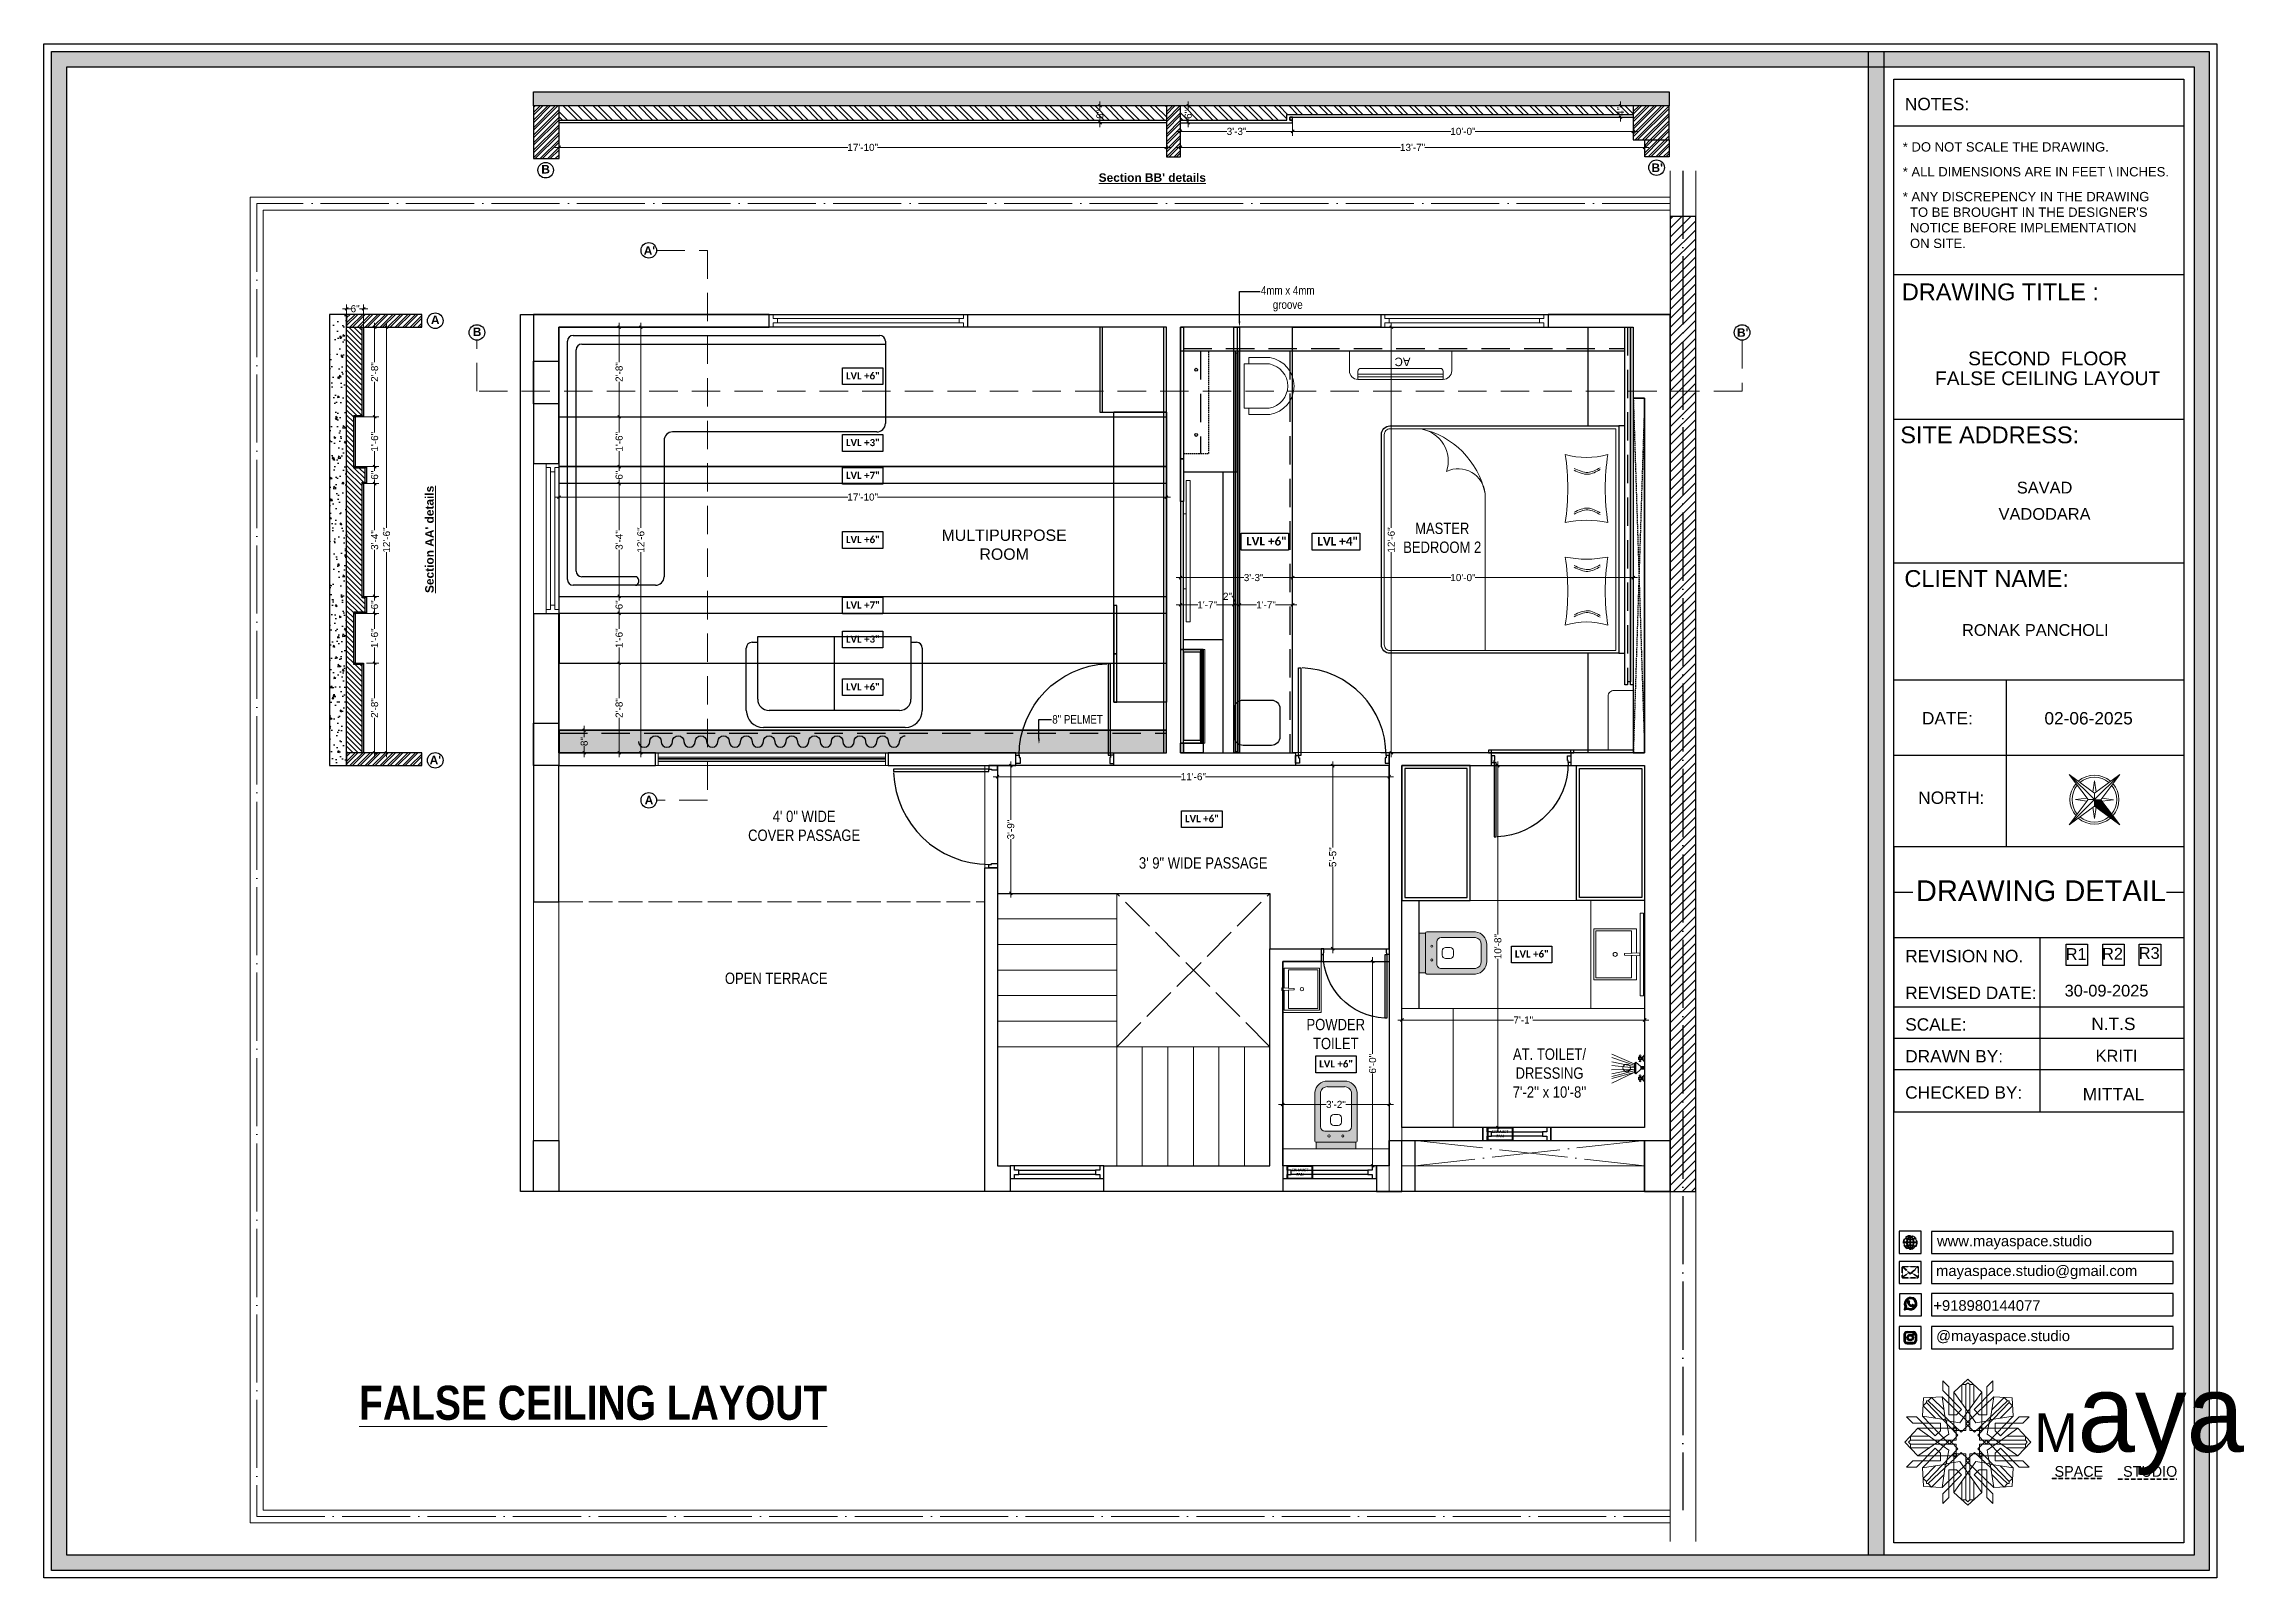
# Model space of a CAD drawing. Header units: millimetres. Extents: x 145796 to 148307, y -176303 to -174465.
# Drawn here: x 145925 to 146700, y -176303 to -175763 of the extents above; entities that cross this region are included whole.
import ezdxf
from ezdxf import colors
from ezdxf.entities.mleader import LeaderData, LeaderLine
from ezdxf.enums import TextEntityAlignment as Align
from ezdxf.math import Vec2, Vec3

# ---------------------------------------------------------------- set-up
doc = ezdxf.new("R2010")
doc.units = ezdxf.units.MM
doc.header["$MEASUREMENT"] = 0
doc.header["$PDMODE"] = 2
for name, pattern in [('00 . GROUND FLOOR$0$DASHED', [0.75, 0.5, -0.25]), ('ACAD_ISO02W100', [15, 12, -3]), ('ACAD_ISO04W100', [30, 24, -3, 0, -3]), ('DASHEDX2', [1.5, 1, -0.5])]:
    doc.linetypes.add(name, pattern=pattern)
doc.layers.get('Defpoints').update_dxf_attribs({"color": 220})
for name, color, linetype in [('AR DOOR', 40, 'Continuous'), ('AR ELE-5', 134, 'Continuous'), ('AR HATCH-7', 7, 'Continuous'), ('Labels and Texts', 8, 'Continuous')]:
    doc.layers.add(name, color=color, linetype=linetype)
for name, color, linetype, lineweight in [('COLUMN', 1, 'Continuous', 30), ('DIM.', 250, 'Continuous', 13), ('Dimension', 10, 'DASHEDX2', 20), ('el', 7, 'Continuous', 20), ('Electrical', 84, 'Continuous', 30), ('ELEVATION ( SPIRAL STAIR )', 250, 'Continuous', 9), ('FALSE CEILING', 6, 'Continuous', 30), ('FIRST FLOOR ( DW_RAIL )', 7, 'Continuous', 9), ('FIRST FLOOR ( TEXT )', 7, 'Continuous', 9), ('FIRST FLOOR_( STAIR )', 251, 'Continuous', 9), ('FURNITURE', 32, 'Continuous', 9), ('FURNITURE-1', 252, 'Continuous', 13), ('GF FALSE CEILING', 6, 'Continuous', 35), ('GROUND FLOOR', 7, 'Continuous', 9), ('GROUND FLOOR  ( HATCH )', 251, 'Continuous', 9), ('GROUND FLOOR  ( PLINE )', 251, 'Continuous', 30), ('hatch-wall', 8, 'Continuous', 9), ('NAME PLATE', 7, 'Continuous', 25), ('SECOND FLOOR', 7, 'Continuous', 9), ('SECOND FLOOR  ( PLINE )', 251, 'Continuous', 30), ('SECOND FLOOR ( DW_RAIL )', 7, 'Continuous', 9), ('SECOND FLOOR ( PLine )', 7, 'Continuous', 30), ('Text', 7, 'Continuous', 15), ('text1', 1, 'Continuous', 15), ('title block', 7, 'Continuous', 9), ('UTILITY', 48, 'Continuous', 9), ('wall', 7, 'Continuous', 30), ('X_PLOT', 1, 'Continuous', 9), ('XX~SLAB ( BEAM )~ ( DIM )', 7, 'Continuous', 9)]:
    doc.layers.add(name, color=color, linetype=linetype, lineweight=lineweight)
doc.layers.add('XX~SLAB ( PLINE )', color=251, linetype='Continuous', plot=False)
doc.styles.add('Aerial', font='arial.ttf')
doc.styles.add('Arial', font='arial.ttf')
doc.styles.add('century g', font='GOTHIC.TTF')
doc.styles.add('KATHA', font='swissc.ttf')
doc.styles.get("Standard").update_dxf_attribs({"font": 'arial.ttf', "height": 6})
doc.styles.add('style4', font='ARIALN.TTF')
doc.styles.add('TEXT', font='eurr____.ttf')
doc.dimstyles.new('Cn_BT_9 ( BOLD )', dxfattribs={"dimtxt": 2.5, "dimasz": 1, "dimexe": 1.5, "dimexo": 0, "dimgap": 0.09, "dimtad": 0, "dimdec": 0, "dimzin": 3, "dimdsep": 46, "dimlunit": 4, "dimtxsty": 'Aerial', "dimblk": 'OBLIQUE', "dimcen": 0.09, "dimdle": 1.5, "dimclrd": 1, "dimclre": 1, "dimclrt": 5, "dimadec": 0, "dimazin": 0, "dimtfac": 0.75, "dimtdec": 0, "dimtofl": 0, "dimtmove": 0, "dimatfit": 3, "dimldrblk": 'OBLIQUE', "dimfxl": 0, "dimtolj": 1, "dimtzin": 0, "dimlwd": 15, "dimlwe": 15, "dimarcsym": 0})
pattern_1 = [(225, (0, 4), (1.325825215, -1.325825215), []), (225, (-0.8839, 4), (1.325825215, -1.325825215), [])]

msp = doc.modelspace()

# ---------------------------------------------------------------- texts
at = {"layer": 'DIM.', "color": 1, "insert": (146035.76, -176235.6, -0.25), "char_height": 12, "attachment_point": 1}
msp.add_mtext_dynamic_manual_height_columns('{\\fArial Narrow|b1|i0|c0|p34;\\LFALSE CEILING LAYOUT}', width=188.4521, gutter_width=1, heights=[0], dxfattribs=at)
at = {"layer": 'Dimension', "char_height": 3, "width": 3.0102, "attachment_point": 5}
for s, insert in [('\\A1;{\\fArial|b1|i0|c0|p34;\\C7;B}', (146101.48, -175807.02)), ('\\A1;{\\fArial|b1|i0|c0|p34;\\C7;A}', (146062.58, -175860.05)), ("\\A1;{\\fArial|b1|i0|c0|p34;\\C7;A'}", (146062.62, -176015.14))]:
    msp.add_mtext(s, dxfattribs=dict(at, insert=insert))
at = {"layer": 'Dimension', "char_height": 3, "attachment_point": 5}
for s, insert in [("\\A1;{\\fArial|b1|i0|c0|p34;\\L\\C1;Section BB' details}", (146315.23, -175809.98, 0.38)), ("\\A1;{\\fArial|b1|i0|c0|p34;\\C7;B'}", (146493.11, -175806.49, -0.88)), ("\\A1;{\\fArial|b1|i0|c0|p34;\\C7;A'}", (146138.05, -175835.64, 0.13)), ('\\A1;{\\fArial|b1|i0|c0|p34;\\C7;B}', (146077.33, -175864.3, -0.88)), ("\\A1;{\\fArial|b1|i0|c0|p34;\\C7;B'}", (146523.24, -175864.56, -0.88)), ('\\A1;{\\fArial|b1|i0|c0|p34;\\C7;A}', (146137.89, -176029.24, 0.13))]:
    msp.add_mtext(s, dxfattribs=dict(at, insert=insert))
at = {"layer": 'Dimension', "insert": (146060.57, -175937.42, 0.5), "char_height": 3, "attachment_point": 5, "rotation": 90}
msp.add_mtext("\\A1;{\\fArial|b1|i0|c0|p34;\\L\\C1;Section AA' details}", dxfattribs=at)
at = {"layer": 'FIRST FLOOR ( TEXT )', "char_height": 4, "attachment_point": 5, "style": 'KATHA'}
for s, insert in [('MASTER \\PBEDROOM 2', (146417.36, -175936.89, -0.13)), ('\\A1;{\\fArial Baltic|b0|i0|c186|p34;MULTIPURPOSE \\fArial Baltic|b0|i0|c0|p34;\\P\\fArial Baltic|b0|i0|c186|p34;ROOM }', (146263.02, -175939.31, -0.25)), ('4\' 0" WIDE \\PCOVER PASSAGE', (146192.55, -176038.35, -0.13)), ('3\' 9" WIDE PASSAGE', (146333.15, -176051.45, -0.13)), ('OPEN TERRACE', (146182.71, -176092.08, -0.13)), ('POWDER\\PTOILET', (146379.86, -176111.7)), ("AT. TOILET/\\PDRESSING\\P7'-2'' x 10'-8''", (146455.17, -176125.48, -0.13))]:
    msp.add_mtext(s, dxfattribs=dict(at, insert=insert))
at = {"layer": 'NAME PLATE', "style": 'Arial'}
for s, height, p in [('FALSE CEILING LAYOUT', 4.8423, (146630.66, -175883.07)), ('SECOND  FLOOR', 4.8423, (146630.66, -175876.08)), (' SAVAD ', 4.134, (146629.59, -175921.25)), ('VADODARA', 4.134, (146629.59, -175930.53)), ('RONAK PANCHOLI    ', 4.1341, (146629.53, -175971.41)), ('30-09-2025', 4.134, (146651.41, -176098.46)), ('KRITI', 4.134, (146654.93, -176121.38))]:
    msp.add_text(s, height=height, dxfattribs=at).set_placement(p, align=Align.CENTER)
at = {"layer": 'NAME PLATE', "color": 251, "true_color": 0x636466, "char_height": 2.5, "attachment_point": 5, "style": 'century g'}
for s, insert in [('\\A1;{\\fCalibri|b1|i0|c0|p34;\\C256;\\c0;LVL +6"}', (146213.27, -175879.8, -0.13)), ('\\A1;{\\fCalibri|b1|i0|c0|p34;\\C256;\\c0;LVL +3"}', (146213.27, -175903.33, -1.01)), ('\\A1;{\\fCalibri|b1|i0|c0|p34;\\C256;\\c0;LVL +7"}', (146213.27, -175914.86, -1.01)), ('\\A1;{\\fCalibri|b1|i0|c0|p34;\\C256;\\c0;LVL +6"}', (146213.27, -175937.5, -0.13)), ('\\A1;{\\fCalibri|b1|i0|c0|p34;\\C256;\\c0;LVL +7"}', (146213.27, -175960.55, -1.01)), ('\\A1;{\\fCalibri|b1|i0|c0|p34;\\C256;\\c0;LVL +3"}', (146213.27, -175972.57, -1.01)), ('\\A1;{\\fCalibri|b1|i0|c0|p34;\\C256;\\c0;LVL +6"}', (146213.27, -175989.39, -0.13)), ('\\A1;{\\fCalibri|b1|i0|c0|p34;\\C256;\\c0;LVL +6"}', (146332.73, -176035.82, -0.25)), ('\\A1;{\\fCalibri|b1|i0|c0|p34;\\C256;\\c0;LVL +6"}', (146448.96, -176083.5, -0.13)), ('\\A1;{\\fCalibri|b1|i0|c0|p34;\\C256;\\c0;LVL +6"}', (146380.01, -176122.22, -0.13))]:
    msp.add_mtext_dynamic_manual_height_columns(s, width=51.7191, gutter_width=1, heights=[0], dxfattribs=dict(at, insert=insert))
at = {"layer": 'NAME PLATE', "color": 251, "true_color": 0x636466, "transparency": 33554687, "char_height": 3, "attachment_point": 5, "style": 'century g'}
for s, insert in [('{\\fCalibri|b1|i0|c0|p34;\\C256;\\c0;LVL +6"}', (146355.47, -175938.09, 1)), ('{\\fCalibri|b1|i0|c0|p34;\\C256;\\c0;LVL +4"}', (146380.57, -175938.09, 1))]:
    msp.add_mtext_dynamic_manual_height_columns(s, width=51.7191, gutter_width=1, heights=[0], dxfattribs=dict(at, insert=insert))
at = {"layer": 'NAME PLATE', "color": 1, "insert": (146640.71, -176081.43, 0), "char_height": 4.134, "width": 5.6881, "attachment_point": 2, "style": 'Arial'}
msp.add_mtext('R1', dxfattribs=at)
at = {"layer": 'NAME PLATE', "char_height": 4.134, "width": 5.6881, "attachment_point": 2, "style": 'Arial'}
for s, insert in [('R2', (146653.52, -176081.33, 0)), ('R3', (146666.44, -176081.08, 0))]:
    msp.add_mtext(s, dxfattribs=dict(at, insert=insert))
at = {"layer": 'Text', "style": 'TEXT'}
msp.add_text('AC', height=3, rotation=180, dxfattribs=at).set_placement((146406.17, -175873.38, -0.13))

# ---------------------------------------------------------------- blocks, each defined once
blk = doc.blocks.new('FSFSF')
at = {"color": 42, "lineweight": 5, "true_color": 0xe0ac11}
for p, q in [((28600.03, 143.51), (28600.03, 140.16)), ((28602.15, 141.41), (28600.03, 143.51)), ((28603.86, 139.69), (28608.58, 144.08)), ((28607.9, 142.22), (28608.58, 142.85)), ((28613.31, 139.69), (28608.58, 144.08)), ((28609.27, 142.22), (28608.59, 142.85)), ((28615.02, 141.41), (28617.14, 143.51)), ((28617.14, 143.51), (28617.14, 140.16)), ((28593.19, 131.45), (28593.54, 137.71)), ((28593.39, 135), (28594.56, 136.12)), ((28593.39, 135), (28597.6, 130.78)), ((28599.8, 138.06), (28593.54, 137.71)), ((28595.12, 136.69), (28594.53, 136.69)), ((28594.56, 136.12), (28594.56, 136.71)), ((28605.17, 124.98), (28594.56, 136.12)), ((28596.24, 137.86), (28595.12, 136.69)), ((28606.27, 126.08), (28595.12, 136.69)), ((28596.24, 137.86), (28600.47, 133.65)), ((28601.03, 130), (28599.8, 138.06)), ((28599.8, 138.05), (28608.58, 129.56)), ((28606.47, 133.76), (28600.03, 140.16)), ((28602.15, 141.41), (28602.15, 131.95)), ((28603.86, 126.58), (28603.86, 139.69)), ((28603.86, 139.69), (28608.58, 133.02)), ((28607.9, 142.22), (28606.58, 142.22)), ((28606.58, 142.22), (28606.58, 135.84)), ((28607.9, 142.22), (28607.9, 126.58)), ((28613.31, 139.69), (28608.59, 133.02)), ((28617.37, 138.05), (28608.59, 129.56)), ((28609.27, 142.22), (28609.27, 126.58)), ((28609.27, 142.22), (28610.59, 142.22)), ((28610.59, 142.22), (28610.59, 135.84)), ((28610.7, 133.76), (28617.14, 140.16)), ((28610.9, 126.08), (28622.05, 136.69)), ((28612.02, 124.98), (28622.62, 136.12)), ((28613.31, 126.58), (28613.31, 139.69)), ((28615.02, 141.41), (28615.02, 131.95)), ((28616.14, 130), (28617.37, 138.06)), ((28620.93, 137.86), (28616.7, 133.65)), ((28617.37, 138.06), (28623.63, 137.71)), ((28623.8, 135), (28619.59, 130.78)), ((28620.93, 137.86), (28622.05, 136.69)), ((28622.05, 136.69), (28622.64, 136.69)), ((28622.62, 136.12), (28622.62, 136.71)), ((28623.8, 135), (28622.62, 136.12)), ((28624, 131.45), (28623.65, 137.71)), ((28591.56, 127.39), (28587.17, 122.66)), ((28587.73, 131.22), (28591.08, 131.22)), ((28589.84, 129.1), (28587.73, 131.22)), ((28589.84, 129.1), (28599.29, 129.1)), ((28597.49, 124.78), (28591.08, 131.22)), ((28604.66, 127.39), (28591.56, 127.39)), ((28591.56, 127.39), (28598.23, 122.67)), ((28593.19, 131.45), (28601.69, 122.67)), ((28601.25, 130.22), (28593.19, 131.45)), ((28599.29, 126.5), (28599.29, 129.1)), ((28605.86, 129.18), (28601.03, 130)), ((28602.07, 125.39), (28601.25, 130.22)), ((28604.75, 131.95), (28602.15, 131.95)), ((28603.68, 126.54), (28603.68, 127.39)), ((28604.71, 127.57), (28603.86, 127.57)), ((28604.66, 123.35), (28604.66, 127.39)), ((28604.7, 126.58), (28604.71, 127.57)), ((28606.47, 133.76), (28604.75, 131.95)), ((28605.86, 129.18), (28608.58, 133.02)), ((28606.27, 126.08), (28608.58, 128.27)), ((28607.9, 128.92), (28608.58, 129.56)), ((28607.9, 128.92), (28608.58, 128.27)), ((28611.31, 129.18), (28608.59, 133.02)), ((28609.27, 128.92), (28608.59, 129.56)), ((28609.27, 128.92), (28608.59, 128.27)), ((28610.9, 126.08), (28608.59, 128.27)), ((28610.7, 133.76), (28612.42, 131.95)), ((28611.31, 129.18), (28616.14, 130)), ((28612.42, 131.95), (28615.02, 131.95)), ((28612.46, 126.58), (28612.46, 127.57)), ((28612.46, 127.57), (28613.31, 127.57)), ((28612.52, 123.35), (28612.52, 127.39)), ((28612.52, 127.39), (28625.63, 127.39)), ((28613.51, 126.54), (28613.51, 127.39)), ((28615.12, 125.39), (28615.94, 130.22)), ((28623.99, 131.45), (28615.5, 122.67)), ((28615.94, 130.22), (28624, 131.45)), ((28627.34, 129.1), (28617.89, 129.1)), ((28617.89, 126.5), (28617.89, 129.1)), ((28625.63, 127.39), (28618.96, 122.67)), ((28619.7, 124.78), (28626.1, 131.22)), ((28625.63, 127.39), (28630.02, 122.66)), ((28629.45, 131.22), (28626.1, 131.22)), ((28627.34, 129.1), (28629.45, 131.22)), ((28591.56, 117.94), (28587.17, 122.66)), ((28589.03, 123.35), (28588.4, 122.67)), ((28589.03, 121.98), (28588.4, 122.65)), ((28589.03, 123.35), (28589.03, 124.67)), ((28589.03, 124.67), (28595.4, 124.67)), ((28589.03, 123.35), (28604.66, 123.35)), ((28589.03, 121.98), (28604.66, 121.98)), ((28589.03, 121.98), (28589.03, 120.66)), ((28589.03, 120.66), (28595.4, 120.66)), ((28597.49, 120.54), (28591.08, 114.11)), ((28591.56, 117.94), (28598.23, 122.65)), ((28593.19, 113.88), (28601.69, 122.65)), ((28605.17, 120.35), (28594.56, 109.2)), ((28597.49, 124.78), (28599.29, 126.5)), ((28597.49, 120.54), (28599.29, 118.83)), ((28602.07, 125.39), (28598.23, 122.67)), ((28602.07, 119.94), (28598.23, 122.65)), ((28602.07, 119.94), (28601.25, 115.1)), ((28602.33, 123.35), (28601.69, 122.67)), ((28602.33, 121.98), (28601.69, 122.65)), ((28602.33, 123.35), (28602.97, 122.67)), ((28602.33, 121.98), (28602.97, 122.65)), ((28605.17, 124.98), (28602.97, 122.67)), ((28605.17, 120.35), (28602.97, 122.65)), ((28604.66, 126.54), (28603.68, 126.54)), ((28607.9, 126.58), (28603.86, 126.58)), ((28604.66, 121.98), (28604.66, 117.94)), ((28609.27, 126.58), (28613.31, 126.58)), ((28612.02, 124.98), (28614.21, 122.67)), ((28612.02, 120.35), (28614.21, 122.65)), ((28612.02, 120.35), (28622.62, 109.2)), ((28612.52, 126.54), (28613.51, 126.54)), ((28628.16, 123.35), (28612.52, 123.35)), ((28612.52, 121.98), (28612.52, 117.94)), ((28628.16, 121.98), (28612.52, 121.98)), ((28614.85, 123.35), (28614.21, 122.67)), ((28614.85, 121.98), (28614.21, 122.65)), ((28614.85, 123.35), (28615.5, 122.67)), ((28614.85, 121.98), (28615.5, 122.65)), ((28615.12, 125.39), (28618.96, 122.67)), ((28615.12, 119.94), (28618.96, 122.65)), ((28615.12, 119.94), (28615.94, 115.1)), ((28623.99, 113.88), (28615.5, 122.65)), ((28619.7, 124.78), (28617.89, 126.5)), ((28619.7, 120.54), (28617.89, 118.83)), ((28625.63, 117.94), (28618.96, 122.65)), ((28619.7, 120.54), (28626.1, 114.11)), ((28628.16, 124.67), (28621.78, 124.67)), ((28628.16, 120.66), (28621.78, 120.66)), ((28625.63, 117.94), (28630.02, 122.66)), ((28628.16, 123.35), (28628.16, 124.67)), ((28628.16, 123.35), (28628.78, 122.67)), ((28628.16, 121.98), (28628.78, 122.65)), ((28628.16, 121.98), (28628.16, 120.66)), ((28589.84, 116.23), (28587.73, 114.11)), ((28587.73, 114.11), (28591.08, 114.11)), ((28589.84, 116.23), (28599.29, 116.23)), ((28604.66, 117.94), (28591.56, 117.94)), ((28601.25, 115.1), (28593.19, 113.87)), ((28593.19, 113.87), (28593.54, 107.62)), ((28593.39, 110.32), (28597.6, 114.55)), ((28606.27, 119.15), (28595.12, 108.54)), ((28599.29, 118.83), (28599.29, 116.23)), ((28599.8, 107.17), (28608.58, 115.67)), ((28601.03, 115.23), (28599.8, 107.17)), ((28605.86, 116.05), (28601.03, 115.23)), ((28602.15, 103.82), (28602.15, 113.27)), ((28604.75, 113.27), (28602.15, 113.27)), ((28604.66, 118.78), (28603.68, 118.78)), ((28603.68, 118.78), (28603.68, 117.94)), ((28607.9, 118.65), (28603.86, 118.65)), ((28603.86, 118.65), (28603.86, 105.54)), ((28604.71, 117.66), (28603.86, 117.66)), ((28604.7, 118.65), (28604.71, 117.66)), ((28606.47, 111.47), (28604.75, 113.27)), ((28605.86, 116.05), (28608.58, 112.21)), ((28606.27, 119.15), (28608.58, 116.96)), ((28607.9, 103.01), (28607.9, 118.65)), ((28607.9, 116.31), (28608.58, 116.96)), ((28607.9, 116.31), (28608.58, 115.67)), ((28610.9, 119.15), (28608.59, 116.96)), ((28609.27, 116.31), (28608.59, 116.96)), ((28609.27, 116.31), (28608.59, 115.67)), ((28611.31, 116.05), (28608.59, 112.21)), ((28617.37, 107.17), (28608.59, 115.67)), ((28609.27, 118.65), (28613.31, 118.65)), ((28609.27, 103.01), (28609.27, 118.65)), ((28610.7, 111.47), (28612.42, 113.27)), ((28610.9, 119.15), (28622.05, 108.54)), ((28611.31, 116.05), (28616.14, 115.23)), ((28612.42, 113.27), (28615.02, 113.27)), ((28612.46, 118.65), (28612.46, 117.66)), ((28612.46, 117.66), (28613.31, 117.66)), ((28612.52, 118.78), (28613.51, 118.78)), ((28612.52, 117.94), (28625.63, 117.94)), ((28613.31, 118.65), (28613.31, 105.54)), ((28613.51, 118.78), (28613.51, 117.94)), ((28615.02, 103.82), (28615.02, 113.27)), ((28615.94, 115.1), (28624, 113.87)), ((28616.14, 115.23), (28617.37, 107.17)), ((28617.89, 118.83), (28617.89, 116.23)), ((28627.34, 116.23), (28617.89, 116.23)), ((28623.8, 110.32), (28619.59, 114.55)), ((28624, 113.87), (28623.65, 107.62)), ((28629.45, 114.11), (28626.1, 114.11)), ((28627.34, 116.23), (28629.45, 114.11)), ((28593.39, 110.32), (28594.56, 109.2)), ((28599.8, 107.17), (28593.54, 107.52)), ((28595.12, 108.54), (28594.53, 108.54)), ((28594.56, 109.2), (28594.56, 108.61)), ((28596.24, 107.37), (28595.12, 108.54)), ((28596.24, 107.37), (28600.47, 111.58)), ((28606.47, 111.47), (28600.03, 105.07)), ((28600.03, 101.71), (28600.03, 105.07)), ((28603.86, 105.54), (28608.58, 112.21)), ((28603.86, 105.54), (28608.58, 101.15)), ((28606.58, 103.01), (28606.58, 109.38)), ((28613.31, 105.54), (28608.58, 101.15)), ((28613.31, 105.54), (28608.59, 112.21)), ((28610.59, 103.01), (28610.59, 109.38)), ((28610.7, 111.47), (28617.14, 105.07)), ((28620.93, 107.37), (28616.7, 111.58)), ((28617.14, 101.71), (28617.14, 105.07)), ((28617.37, 107.17), (28623.63, 107.52)), ((28620.93, 107.37), (28622.05, 108.54)), ((28622.05, 108.54), (28622.64, 108.54)), ((28623.8, 110.32), (28622.62, 109.2)), ((28622.62, 109.2), (28622.62, 108.61)), ((28602.15, 103.82), (28600.03, 101.71)), ((28607.9, 103.01), (28606.58, 103.01)), ((28607.9, 103.01), (28608.58, 102.38)), ((28609.27, 103.01), (28608.59, 102.38)), ((28609.27, 103.01), (28610.59, 103.01)), ((28615.02, 103.82), (28617.14, 101.71))]:
    blk.add_line(p, q, dxfattribs=at)
blk = doc.blocks.new('hgwg')
at = {"layer": 'Dimension', "true_color": 0xd39e00}
h = blk.add_hatch(color=42, dxfattribs=at)
h.dxf.hatch_style = 1
h.paths.add_polyline_path([(27505.71, 45.05), (27494.27, 45.05), (27494.27, 44.9), (27505.71, 44.9)])
h = blk.add_hatch(color=42, dxfattribs=at)
h.dxf.hatch_style = 1
h.paths.add_polyline_path([(27523.3, 44.9), (27509.68, 44.9), (27509.68, 44.75), (27523.3, 44.75)])
at = {"layer": 'Dimension', "color": 42, "true_color": 0xd39e00}
for p, q in [((27494.27, 45.05), (27505.71, 45.05)), ((27494.27, 44.9), (27494.27, 45.05)), ((27494.27, 44.9), (27505.71, 44.9)), ((27505.71, 45.05), (27505.71, 44.9)), ((27509.68, 44.9), (27523.3, 44.9)), ((27509.68, 44.9), (27509.68, 44.75)), ((27509.68, 44.75), (27523.3, 44.75)), ((27523.3, 44.75), (27523.3, 44.9))]:
    blk.add_line(p, q, dxfattribs=at)
at = {"layer": 'Dimension', "color": 42, "true_color": 0xd39e00, "attachment_point": 1}
for s, width, insert, char_height in [('{\\fCinzel|b0|i0|c0|p2;\\H1.5x;M\\fAmsterdam One|b0|i0|c0|p2;\\H2x;aya}', 85.3277, (27490.17, 69.17), 6), ('{\\fCinzel|b0|i0|c0|p0;SPACE     STUDIO}', 66.129, (27494.83, 47.86), 2.5)]:
    blk.add_mtext_dynamic_manual_height_columns(s, width=width, gutter_width=30, heights=[0], dxfattribs=dict(at, insert=insert, char_height=char_height))
blk = doc.blocks.new('QEGW4TG')
at = {"layer": 'Dimension', "true_color": 0x000000}
h = blk.add_hatch(color=18, dxfattribs=at)
h.dxf.hatch_style = 1
h.paths.add_polyline_path([(2.69, 1.93, 0.170513), (2.95, 1.97, 0.190337), (3.11, 2.18, 0.316231), (3.07, 2.28), (2.79, 2.37, 0.273721), (2.69, 2.34, 0.040749), (2.63, 2.27, -0.441282), (2.53, 2.25, -0.11828), (2.06, 2.64, -0.441282), (2.07, 2.74, 0.040749), (2.13, 2.81, 0.290083), (2.14, 2.92), (2.01, 3.18, 0.316231), (1.91, 3.2, 0.190337), (1.73, 3, 0.170513), (1.72, 2.74, 0.252784)], flags=0)
h.paths.add_polyline_path([(1.19, 1.98), (1.03, 1.3, 0.550912), (1.11, 1.23), (1.75, 1.39, 6.344125)])
h.paths.add_polyline_path([(1.81, 1.7), (1.4, 1.6), (1.5, 2.03, -9.071339)], flags=16)
h.paths.add_polyline_path([(3.11, 2.16, -0.17811), (2.95, 1.97, -0.170513), (2.69, 1.93, -0.252784), (1.72, 2.74, -0.170513), (1.73, 3, -0.17811), (1.89, 3.19, -0.370089), (2.01, 3.18), (2.14, 2.92, -0.307185), (2.13, 2.8, -0.041087), (2.06, 2.73, 0.321676), (2.05, 2.65, 0.126524), (2.55, 2.24, 0.312216), (2.62, 2.26, -0.041087), (2.68, 2.34, -0.290673), (2.79, 2.37), (3.07, 2.28, -0.370089)], flags=0)
h = blk.add_hatch(color=18, dxfattribs=at)
h.dxf.hatch_style = 1
h.paths.add_polyline_path([(2.79, 2.37, 0.273721), (2.69, 2.34, 0.040749), (2.63, 2.27, -0.441282), (2.53, 2.25, -0.11828), (2.06, 2.64, -0.441282), (2.07, 2.74, 0.040749), (2.13, 2.81, 0.290083), (2.14, 2.92), (2.01, 3.18, 0.316231), (1.91, 3.2, 0.190337), (1.73, 3, 0.170513), (1.72, 2.74, 0.252784), (2.69, 1.93, 0.170513), (2.95, 1.97, 0.190337), (3.11, 2.18, 0.316231), (3.07, 2.28)])
for p, q in [((1.19, 1.98), (1.03, 1.3)), ((1.1, 1.23), (1.75, 1.39)), ((1.5, 2.03), (1.4, 1.6)), ((1.4, 1.6), (1.81, 1.7)), ((2.01, 3.18), (2.14, 2.92)), ((3.07, 2.28), (2.8, 2.36))]:
    blk.add_line(p, q)
blk.add_lwpolyline([(0, 0), (4.68, 0), (4.68, 4.68), (0, 4.68)], close=True)
for centre, radius, start, end in [((1.09, 1.29), 0.0598, 164.8483, 282.1458), ((2.39, 2.56), 1.34, 241.4727, 205.6422), ((2.39, 2.56), 1.04, 235.9962, 210.8333), ((2.09, 2.87), 0.39, 159.7007, 198.4072), ((2.96, 3.23), 1.33, 201.4218, 258.1669), ((2.07, 2.87), 0.364, 118.9685, 159.3648), ((1.94, 3.12), 0.0896, 41.8985, 123.1344), ((2.11, 2.68), 0.066, 135.9932, 224.8892), ((1.67, 3.16), 0.586, 312.4617, 321.8728), ((3.12, 3.42), 1.31, 216.5455, 243.5279), ((2.05, 2.87), 0.104, 320.3924, 28.6971), ((2.57, 2.3), 0.066, 234.2482, 323.1441), ((3.11, 1.94), 0.586, 137.2645, 146.6756), ((2.76, 2.27), 0.104, 70.4402, 138.745), ((2.75, 2.31), 0.39, 260.7301, 299.4366), ((2.76, 2.29), 0.364, 299.7725, 340.1688), ((3.03, 2.2), 0.0896, 336.0029, 57.2388)]:
    blk.add_arc(centre, radius, start, end)
blk = doc.blocks.new('ASGERG')
at = {"layer": 'Dimension', "true_color": 0x000000}
h = blk.add_hatch(color=18, dxfattribs=at)
h.dxf.hatch_style = 1
h.paths.add_polyline_path([(0.99, 1.7, 0.353872), (1.69, 1.03), (2.96, 1.03, 0.353872), (3.66, 1.7), (3.66, 2.99, 0.353872), (2.96, 3.67), (1.69, 3.67, 0.353872), (0.99, 2.99)])
h.paths.add_polyline_path([(1.27, 2.97, -0.353872), (1.72, 3.4), (2.94, 3.4, -0.353872), (3.38, 2.97), (3.38, 1.72, -0.353872), (2.94, 1.3), (1.72, 1.3, -0.353872), (1.27, 1.72)], flags=16)
h.paths.add_polyline_path([(3.02, 2.35, -1), (1.64, 2.35, -1)], flags=0)
h.paths.add_polyline_path([(2.74, 2.35, -1), (1.92, 2.35, -1)], flags=0)
h.paths.add_polyline_path([(2.86, 3.02, -1), (3.19, 3.02, -1)], flags=0)
h.paths.add_polyline_path([(1.64, 2.35, 1), (3.02, 2.35, 1)], flags=0)
h = blk.add_hatch(color=18, dxfattribs=at)
h.dxf.hatch_style = 1
h.paths.add_polyline_path([(1.64, 2.35, 1), (3.02, 2.35, 1)])
h.paths.add_polyline_path([(2.74, 2.35, -1), (1.92, 2.35, -1)], flags=16)
h = blk.add_hatch(color=18, dxfattribs=at)
h.dxf.hatch_style = 1
h.paths.add_polyline_path([(3.19, 3.02, 1), (2.86, 3.02, 1)])
for p, q in [((0.99, 2.99), (0.99, 1.7)), ((1.27, 2.97), (1.27, 1.72)), ((1.69, 3.67), (2.96, 3.67)), ((1.69, 1.03), (2.96, 1.03)), ((2.94, 3.4), (1.72, 3.4)), ((2.94, 1.3), (1.72, 1.3)), ((3.38, 2.97), (3.38, 1.72)), ((3.66, 2.99), (3.66, 1.7))]:
    blk.add_line(p, q)
blk.add_lwpolyline([(0, 0), (4.68, 0), (4.68, 4.68), (0, 4.68)], close=True)
for centre, radius in [((2.33, 2.35), 0.694), ((2.33, 2.35), 0.414), ((3.02, 3.02), 0.168)]:
    blk.add_circle(centre, radius)
for centre, radius, start, end in [((1.76, 2.89), 0.778, 94.8631, 172.8127), ((1.76, 1.8), 0.778, 187.1873, 265.1369), ((1.76, 2.91), 0.491, 94.8631, 172.8127), ((1.76, 1.78), 0.491, 187.1873, 265.1369), ((2.9, 2.91), 0.491, 7.1873, 85.1369), ((2.9, 1.78), 0.491, 274.8631, 352.8127), ((2.89, 2.89), 0.778, 7.1873, 85.1369), ((2.89, 1.8), 0.778, 274.8631, 352.8127)]:
    blk.add_arc(centre, radius, start, end)
blk = doc.blocks.new('ETYETE')
at = {"layer": 'Dimension', "true_color": 0x000000}
h = blk.add_hatch(color=18, dxfattribs=at)
h.dxf.hatch_style = 1
h.paths.add_polyline_path([(3.76, 1.14, 0.414214), (4.12, 1.5), (4.12, 3.29, 0.414214), (3.76, 3.65), (0.92, 3.65, 0.414214), (0.56, 3.29), (0.56, 1.5, 0.414214), (0.92, 1.14)])
h.paths.add_polyline_path([(2.61, 2.22), (3.92, 1.34, -0.198912), (3.76, 1.28), (0.92, 1.28, -0.198912), (0.76, 1.34), (2.08, 2.22), (2.34, 1.98)], flags=16)
h.paths.add_polyline_path([(2.34, 2.16), (0.89, 3.51, -0.028783), (0.92, 3.52), (3.76, 3.52, -0.028783), (3.79, 3.51)], flags=16)
h.paths.add_polyline_path([(2.71, 2.32), (3.92, 3.45, -0.202482), (3.99, 3.29), (3.99, 1.5, -0.043076), (3.98, 1.46)], flags=16)
h.paths.add_polyline_path([(1.98, 2.32), (0.7, 1.46, -0.043076), (0.7, 1.5), (0.7, 3.29, -0.202482), (0.76, 3.45)], flags=16)
blk.add_lwpolyline([(0, 0), (4.68, 0), (4.68, 4.68), (0, 4.68)], close=True)
at = {"layer": 'Dimension', "color": 18, "true_color": 0x000000}
for p, q in [((0.56, 3.29), (0.56, 1.5)), ((0.7, 3.29), (0.7, 1.5)), ((0.7, 1.46), (1.98, 2.32)), ((0.76, 3.45), (1.98, 2.32)), ((0.76, 1.34), (2.08, 2.22)), ((0.89, 3.51), (2.34, 2.16)), ((0.92, 3.65), (3.76, 3.65)), ((0.92, 3.52), (3.76, 3.52)), ((0.92, 1.28), (3.76, 1.28)), ((0.92, 1.14), (3.76, 1.14)), ((2.08, 2.22), (2.34, 1.98)), ((2.34, 2.16), (3.79, 3.51)), ((2.34, 1.98), (2.61, 2.22)), ((3.92, 1.34), (2.61, 2.22)), ((2.71, 2.32), (3.92, 3.45)), ((3.98, 1.46), (2.71, 2.32)), ((3.99, 3.29), (3.99, 1.5)), ((4.12, 3.29), (4.12, 1.5))]:
    blk.add_line(p, q, dxfattribs=at)
for centre, radius, start, end in [((0.92, 3.29), 0.358, 90, 180), ((0.92, 1.5), 0.358, 180, 270), ((0.92, 3.29), 0.224, 134.2136, 180), ((0.92, 1.5), 0.224, 180, 189.8662), ((0.92, 1.5), 0.224, 225, 270), ((0.92, 3.29), 0.224, 90, 96.5948), ((3.76, 3.29), 0.358, 0, 90), ((3.76, 3.29), 0.224, 83.4052, 90), ((3.76, 1.5), 0.358, 270, 0), ((3.76, 1.5), 0.224, 270, 315), ((3.76, 3.29), 0.224, 0, 45.7864), ((3.76, 1.5), 0.224, 350.1338, 0)]:
    blk.add_arc(centre, radius, start, end, dxfattribs=at)
blk = doc.blocks.new('DTGWEGEARG')
at = {"layer": 'Dimension', "true_color": 0x000000}
h = blk.add_hatch(color=18, dxfattribs=at)
h.dxf.hatch_style = 1
h.paths.add_polyline_path([(3.83, 2.34, 1), (0.85, 2.34, 1)])
h.paths.add_polyline_path([(2.51, 1.01, 0.105795), (2.96, 1.58, -0.055205), (3.3, 1.41, -0.169822)], flags=16)
h.paths.add_polyline_path([(2.41, 1.12), (2.41, 1.69, -0.058279), (2.81, 1.63, -0.103353)], flags=16)
h.paths.add_polyline_path([(2.26, 1.13, -0.101741), (1.87, 1.63, -0.057171), (2.26, 1.69)], flags=16)
h.paths.add_polyline_path([(2.17, 1.01, -0.169822), (1.38, 1.41, -0.055205), (1.72, 1.58, 0.105795)], flags=16)
h.paths.add_polyline_path([(3.02, 1.72, 0.081336), (3.13, 2.27), (3.68, 2.27, -0.152069), (3.4, 1.52, 0.05687)], flags=16)
h.paths.add_polyline_path([(2.87, 1.77, 0.061945), (2.41, 1.84), (2.41, 2.27), (2.98, 2.27, -0.081344)], flags=16)
h.paths.add_polyline_path([(2.26, 1.84, 0.060923), (1.8, 1.77, -0.081344), (1.7, 2.27), (2.26, 2.27)], flags=16)
h.paths.add_polyline_path([(1.66, 1.72, 0.05687), (1.28, 1.52, -0.152069), (1, 2.27), (1.55, 2.27, 0.081336)], flags=16)
h.paths.add_polyline_path([(2.41, 2.42), (2.41, 2.83, 0.061945), (2.87, 2.91, -0.080009), (2.98, 2.42)], flags=16)
h.paths.add_polyline_path([(3.13, 2.42, 0.080116), (3.02, 2.96, 0.05687), (3.4, 3.16, 0.028258), (3.3, 3.27, -0.055205), (2.96, 3.1, 0.105795), (2.51, 3.67, -0.36029), (3.68, 2.42)], flags=16)
h.paths.add_polyline_path([(2.26, 2.42), (1.7, 2.42, -0.080009), (1.8, 2.91, 0.060923), (2.26, 2.84)], flags=16)
h.paths.add_polyline_path([(1.55, 2.42), (1, 2.42, -0.150466), (1.28, 3.16, 0.05687), (1.66, 2.96, 0.080116)], flags=16)
h.paths.add_polyline_path([(2.41, 2.98), (2.41, 3.56, -0.103353), (2.81, 3.05, -0.058279)], flags=16)
h.paths.add_polyline_path([(2.26, 2.99, -0.057171), (1.87, 3.05, -0.101741), (2.26, 3.55)], flags=16)
h.paths.add_polyline_path([(1.72, 3.1, -0.055205), (1.38, 3.27, -0.169822), (2.17, 3.67, 0.105795)], flags=16)
blk.add_lwpolyline([(0, 0), (4.68, 0), (4.68, 4.68), (0, 4.68)], close=True)
at = {"layer": 'Dimension', "color": 18, "true_color": 0x000000}
for p, q in [((1, 2.42), (1.55, 2.42)), ((1, 2.27), (1.55, 2.27)), ((1.7, 2.42), (2.26, 2.42)), ((1.7, 2.27), (2.26, 2.27)), ((2.26, 3.55), (2.26, 2.99)), ((2.26, 2.84), (2.26, 2.42)), ((2.26, 2.27), (2.26, 1.84)), ((2.26, 1.69), (2.26, 1.13)), ((2.41, 3.56), (2.41, 2.98)), ((2.41, 2.83), (2.41, 2.42)), ((2.41, 2.42), (2.98, 2.42)), ((2.41, 2.27), (2.98, 2.27)), ((2.41, 2.27), (2.41, 1.84)), ((2.41, 1.69), (2.41, 1.12)), ((3.13, 2.42), (3.68, 2.42)), ((3.13, 2.27), (3.68, 2.27))]:
    blk.add_line(p, q, dxfattribs=at)
blk.add_circle((2.34, 2.34), 1.49, dxfattribs=at)
for centre, radius, start, end in [((2.34, 2.34), 1.34, 142.3819, 176.6093), ((2.34, 2.34), 1.34, 183.0315, 217.6181), ((2.34, 4.74), 1.9, 236.1399, 249.1595), ((2.34, -0.06), 1.9, 110.8405, 123.8601), ((2.34, 2.34), 1.34, 97.3549, 135.9073), ((2.34, 4.74), 1.75, 236.7417, 249.3811), ((2.34, -0.06), 1.75, 110.6189, 123.2583), ((2.34, 2.34), 1.34, 224.0927, 262.6451), ((3.28, 2.34), 1.73, 159.0567, 177.3789), ((3.28, 2.34), 1.73, 182.3435, 200.9433), ((3.28, 2.34), 1.58, 158.8325, 177.1302), ((3.28, 2.34), 1.58, 182.5658, 201.1675), ((3.28, 2.34), 1.73, 129.9301, 154.0867), ((3.28, 2.34), 1.73, 205.9133, 230.0699), ((2.34, 4.74), 1.9, 253.6799, 267.6253), ((2.34, -0.06), 1.9, 92.3747, 106.3201), ((3.28, 2.34), 1.58, 130.1073, 153.3446), ((2.34, 4.74), 1.75, 254.3336, 267.422), ((2.34, -0.06), 1.75, 92.578, 105.6664), ((3.28, 2.34), 1.58, 206.6554, 229.8927), ((1.4, 2.34), 1.58, 26.6554, 50.2584), ((2.34, 4.74), 1.75, 272.3248, 285.6664), ((2.34, 4.74), 1.9, 272.1415, 286.3201), ((2.34, -0.06), 1.9, 73.6799, 87.8585), ((2.34, -0.06), 1.75, 74.3336, 87.6752), ((1.4, 2.34), 1.58, 309.7416, 333.3446), ((2.34, 2.34), 1.34, 3.3907, 82.6451), ((1.4, 2.34), 1.73, 25.9133, 50.0699), ((1.4, 2.34), 1.73, 309.9301, 334.0867), ((2.34, 2.34), 1.34, 277.3549, 315.9073), ((1.4, 2.34), 1.58, 2.8698, 21.1675), ((1.4, 2.34), 1.58, 338.8325, 357.4342), ((2.34, 4.74), 1.75, 290.6189, 303.2583), ((2.34, -0.06), 1.75, 56.7417, 69.3811), ((2.34, 4.74), 1.9, 290.8405, 303.8601), ((1.4, 2.34), 1.73, 2.6211, 20.9433), ((1.4, 2.34), 1.73, 339.0567, 357.6565), ((2.34, -0.06), 1.9, 56.1399, 69.1595), ((2.34, 2.34), 1.34, 322.3819, 356.9685)]:
    blk.add_arc(centre, radius, start, end, dxfattribs=at)
blk = doc.blocks.new('4t')
at = {"transparency": 33554607}
h = blk.add_hatch(color=1, dxfattribs=at)
h.dxf.hatch_style = 1
h.paths.add_polyline_path([(45531.3, -35822.3), (45529.2, -35821.8), (45528.1, -35837)])
h = blk.add_hatch(color=1, dxfattribs=at)
h.dxf.hatch_style = 1
h.paths.add_polyline_path([(45533.4, -35822.8), (45531.3, -35822.3), (45528.1, -35837)])
h = blk.add_hatch(color=1, dxfattribs=at)
h.dxf.hatch_style = 1
h.paths.add_polyline_path([(45531.8, -35820.2), (45529.2, -35821.8), (45531.3, -35822.3)])
h = blk.add_hatch(color=1, dxfattribs=at)
h.dxf.hatch_style = 1
h.paths.add_polyline_path([(45531.8, -35820.2), (45531.3, -35822.3), (45533.4, -35822.8)])
at = {"layer": 'title block', "color": 7, "lineweight": 9}
for p, q in [((45535.5, -35803.4), (45530.2, -35817.6)), ((45535.5, -35803.4), (45531.8, -35820.2)), ((45534.4, -35818.5), (45535.5, -35803.4)), ((45530.5, -35816.7), (45526.9, -35812.5)), ((45526.9, -35812.5), (45529.2, -35817.5)), ((45539.5, -35815.3), (45534.4, -35817.6)), ((45535.3, -35818.9), (45539.5, -35815.3)), ((45530.2, -35817.6), (45515, -35816.5)), ((45515, -35816.5), (45529.2, -35821.8)), ((45515, -35816.5), (45531.8, -35820.2)), ((45528.3, -35821.5), (45524.1, -35825.1)), ((45524.1, -35825.1), (45529.2, -35822.8)), ((45531.8, -35820.2), (45528.1, -35837)), ((45529.2, -35821.8), (45528.1, -35837)), ((45528.1, -35837), (45533.4, -35822.8)), ((45531.8, -35820.2), (45529.2, -35821.8)), ((45531.8, -35820.2), (45530.2, -35817.6)), ((45534.4, -35818.5), (45531.8, -35820.2)), ((45533.4, -35822.8), (45531.8, -35820.2)), ((45531.8, -35820.2), (45548.6, -35823.9)), ((45533.1, -35823.7), (45536.7, -35827.9)), ((45533.4, -35822.8), (45548.6, -35823.9)), ((45548.6, -35823.9), (45534.4, -35818.5)), ((45536.7, -35827.9), (45534.4, -35822.8))]:
    blk.add_line(p, q, dxfattribs=at)
for radius, start, end in [(11.8, 81.36, 163.7665), (10.8, 82.4286, 162.6979), (10.8, 352.4286, 72.6979), (11.8, 351.36, 73.7665), (11.8, 171.36, 253.7665), (10.8, 172.4286, 252.6979), (11.8, 261.36, 343.7665), (10.8, 262.4286, 342.6979)]:
    blk.add_arc((45531.8, -35820.2), radius, start, end, dxfattribs=at)
blk = doc.blocks.new('LAYOUT FILE')
at = {"layer": 'NAME PLATE', "true_color": 0xd39e00}
h = blk.add_hatch(color=42, dxfattribs=at)
h.paths.add_polyline_path([(3346889.83, -513806.18), (3346889.83, -514260.7), (3347535.56, -514260.7), (3347535.56, -513806.18)])
h.paths.add_polyline_path([(3346894.36, -513810.71), (3347531.03, -513810.71), (3347531.03, -514256.17), (3346894.36, -514256.17)], flags=16)
blk.add_hatch(color=42, dxfattribs=at).paths.add_polyline_path([(3347433.6, -514256.17), (3347438.13, -514256.17), (3347438.13, -513806.18), (3347433.6, -513806.18)])
at = {"layer": 'NAME PLATE', "color": 42, "true_color": 0xd39e00}
for p, q in [((3347527.96, -513828.55), (3347441.2, -513828.55)), ((3347527.96, -513872.99), (3347441.2, -513872.99)), ((3347527.96, -513916.26), (3347441.2, -513916.26)), ((3347527.96, -513959.27), (3347441.2, -513959.27)), ((3347527.96, -513994.31), (3347441.2, -513994.31)), ((3347474.77, -513994.31), (3347474.77, -514044.12)), ((3347527.96, -514016.86), (3347441.2, -514016.86)), ((3347527.96, -514044.12), (3347441.2, -514044.12)), ((3347441.2, -514044.12), (3347441.2, -514123.43)), ((3347527.96, -514044.12), (3347527.96, -514123.43)), ((3347441.2, -514057.72), (3347446.81, -514057.72)), ((3347522.72, -514057.72), (3347527.96, -514057.72)), ((3347441.2, -514071.32), (3347527.96, -514071.32)), ((3347484.98, -514123.43), (3347484.98, -514071.32)), ((3347527.96, -514092.16), (3347441.2, -514092.16)), ((3347527.96, -514101.55), (3347441.2, -514101.55)), ((3347527.96, -514110.94), (3347441.2, -514110.94)), ((3347441.2, -514123.43), (3347527.96, -514123.43))]:
    blk.add_line(p, q, dxfattribs=at)
for points in [[(3346887.56, -513803.91), (3347537.83, -513803.91), (3347537.83, -514262.96), (3346887.56, -514262.96)], [(3346889.83, -513806.18), (3347535.56, -513806.18), (3347535.56, -514260.7), (3346889.83, -514260.7)], [(3347433.6, -514256.17), (3347433.6, -513806.18), (3347438.13, -513806.18), (3347438.13, -514256.17)], [(3346894.36, -513810.71), (3347531.03, -513810.71), (3347531.03, -514256.17), (3346894.36, -514256.17)], [(3347441.2, -514252.44), (3347441.2, -513814.44), (3347527.96, -513814.44), (3347527.96, -514252.44)], [(3347492.73, -514073.33), (3347499.12, -514073.33), (3347499.12, -514079.72), (3347492.73, -514079.72)], [(3347503.67, -514073.33), (3347510.06, -514073.33), (3347510.06, -514079.72), (3347503.67, -514079.72)], [(3347514.62, -514073.33), (3347521.01, -514073.33), (3347521.01, -514079.72), (3347514.62, -514079.72)]]:
    blk.add_lwpolyline(points, close=True, dxfattribs=at)
at = {"layer": 'NAME PLATE', "color": 0}
for points in [[(3347452.43, -514165.84), (3347524.78, -514165.84), (3347524.78, -514159.23), (3347452.43, -514159.23)], [(3347452.43, -514174.87), (3347524.78, -514174.87), (3347524.78, -514168.26), (3347452.43, -514168.26)], [(3347452.46, -514184.5), (3347524.78, -514184.5), (3347524.78, -514177.88), (3347452.46, -514177.88)], [(3347452.43, -514194.36), (3347524.78, -514194.36), (3347524.78, -514187.74), (3347452.43, -514187.74)]]:
    blk.add_lwpolyline(points, close=True, dxfattribs=at)
at = {"layer": 'NAME PLATE', "xscale": 0.6215000753186288, "yscale": 0.6215000753186288, "zscale": 0.6215000753186288, "rotation": 57.43675864906671}
blk.add_blockref('4t', (3313507.76, -525897.34), dxfattribs=at)
at = {"layer": 'NAME PLATE', "color": 0, "xscale": 1.413658832510879, "yscale": 1.413658832510879, "zscale": 1.413658832510879}
for name, p in [('DTGWEGEARG', (3347442.76, -514165.84)), ('ETYETE', (3347442.76, -514174.87)), ('QEGW4TG', (3347442.8, -514184.5)), ('ASGERG', (3347442.76, -514194.36))]:
    blk.add_blockref(name, p, dxfattribs=at)
at = {"layer": 'NAME PLATE', "color": 42, "true_color": 0xd39e00}
for name, p, xscale, yscale, zscale in [('FSFSF', (3322302.67, -514330.17), 0.8794785156214666, 0.8794785156214666, 0.8794785156214666), ('hgwg', (3312200.76, -514290.9), 1.283459272116341, 1.283459272116341, 1.283459272116341)]:
    blk.add_blockref(name, p, dxfattribs=dict(at, xscale=xscale, yscale=yscale, zscale=zscale))
at = {"layer": 'NAME PLATE', "style": 'Arial'}
for s, height, p in [('NOTES:', 3.699, (3347454.07, -513823.73)), ('DRAWING TITLE : ', 5.0338, (3347474.01, -513880.61)), ('SITE ADDRESS:', 5.0338, (3347469.85, -513923.39)), ('CLIENT NAME:', 5.0338, (3347468.93, -513966.4)), ('DATE:', 3.699, (3347457.17, -514007.54)), ('02-06-2025', 3.699, (3347499.44, -514007.54)), ('NORTH:', 3.699, (3347458.35, -514031.31)), ('DRAWING DETAIL', 6.2234, (3347485.18, -514060.42)), ('REVISION NO.', 3.6986, (3347462.21, -514078.69)), ('REVISED DATE: ', 3.6986, (3347464.94, -514089.72)), ('SCALE:', 3.699, (3347453.75, -514099.17)), ('DRAWN BY:', 3.699, (3347459.2, -514108.68)), ('CHECKED BY:', 3.6986, (3347462.07, -514119.53)), ('MITTAL', 3.699, (3347506.87, -514120.02))]:
    blk.add_text(s, height=height, dxfattribs=at).set_placement(p, align=Align.CENTER)
for s, insert, char_height, width, attachment_point in [('* DO NOT SCALE THE DRAWING.', (3347443.82, -513833.31, 0), 2.7974, 108.0765, 1), ('* ALL DIMENSIONS ARE IN FEET \\\\ INCHES.', (3347443.82, -513840.75, 0), 2.7974, 108.0765, 1), ("* ANY DISCREPENCY IN THE DRAWING \\P  TO BE BROUGHT IN THE DESIGNER'S\\P  NOTICE BEFORE IMPLEMENTATION \\P  ON SITE.", (3347443.82, -513848.18, 0), 2.7974, 108.0765, 1), ('N.T.S', (3347506.87, -514095.29, 0), 3.699, 7.2187, 2)]:
    blk.add_mtext(s, dxfattribs=dict(at, insert=insert, char_height=char_height, width=width, attachment_point=attachment_point))
at = {"layer": 'NAME PLATE', "color": 0, "char_height": 3.1609, "attachment_point": 1}
for s, width, gutter_width, insert in [('www.mayaspace.studio', 49.6053, 41.49, (3347454.06, -514160.52, 0)), ('mayaspace.studio@gmail.com', 30.9472, 25.89, (3347453.81, -514169.44, 0)), ('+918980144077', 120.6798, 25.89, (3347452.99, -514179.84, 0)), ('@mayaspace.studio', 30.9472, 25.89, (3347453.81, -514188.92, 0))]:
    blk.add_mtext_dynamic_manual_height_columns(s, width=width, gutter_width=gutter_width, heights=[0], dxfattribs=dict(at, insert=insert))
blk = doc.blocks.new('A$C3EC62B37')
at = {"layer": 'FURNITURE', "lineweight": 30, "ltscale": 0.25, "true_color": 0xffffff}
h = blk.add_hatch(color=7, dxfattribs=at)
h.dxf.hatch_style = 1
h.paths.add_polyline_path([(-12.22, 0), (-12.22, 2.35), (-26.26, 2.35), (-26.26, 0)])
h.paths.add_polyline_path([(-26.26, 2.35), (-12.22, 2.35, 0.414214), (-11.83, 2.74), (-11.83, 19.96, 0.388639), (-16.24, 23.87), (-22.38, 23.87, 0.379499), (-26.65, 19.96), (-26.65, 2.74, 0.414214)])
h.paths.add_polyline_path([(-15.35, 6.26), (-23.13, 6.26, -0.414214), (-24.7, 7.83), (-24.7, 19.96, -0.349567), (-22.37, 21.91), (-16.24, 21.91, -0.364948), (-13.78, 19.96), (-13.78, 7.83, -0.414214)], flags=16)
h.paths.add_polyline_path([(-18.46, 8.22), (-20.02, 8.22, -0.414214), (-21.2, 9.39), (-21.2, 10.96, -0.414214), (-20.02, 12.13), (-18.46, 12.13, -0.414214), (-17.28, 10.96), (-17.28, 9.39, -0.414214)], flags=0)
h.paths.add_polyline_path([(-22.06, 4.53, -1), (-21.27, 4.53, -1)], flags=16)
at = {"layer": 'FURNITURE', "color": 0, "linetype": 'ByBlock', "lineweight": -2}
for p, q in [((-22.24, 23.87), (-16.24, 23.87)), ((-26.65, 2.74), (-26.65, 19.96)), ((-24.7, 7.83), (-24.7, 19.96)), ((-22.24, 21.91), (-16.24, 21.91)), ((-13.78, 7.83), (-13.78, 19.96)), ((-11.83, 2.74), (-11.83, 19.96)), ((-21.2, 9.39), (-21.2, 10.96)), ((-20.02, 12.13), (-18.46, 12.13)), ((-20.02, 8.22), (-18.46, 8.22)), ((-17.28, 9.39), (-17.28, 10.96)), ((-26.26, 2.35), (-12.22, 2.35)), ((-26.26, 2.35), (-26.26, 0)), ((-26.26, 0), (-12.22, 0)), ((-26.26, 0), (-12.22, 0)), ((-23.13, 6.26), (-15.35, 6.26)), ((-12.22, 2.35), (-12.22, 0))]:
    blk.add_line(p, q, dxfattribs=at)
for centre in [(-21.66, 4.53), (-16.81, 4.53)]:
    blk.add_circle(centre, 0.391, dxfattribs=at)
for centre, radius, start, end in [((-22.31, 19.5), 4.37, 89.08725, 174.03952), ((-16.17, 19.5), 4.37, 5.96048, 90.91275), ((-22.31, 19.48), 2.44, 88.43702, 168.63483), ((-16.17, 19.48), 2.44, 11.36517, 91.56298), ((-23.13, 7.83), 1.57, 180, 270), ((-20.02, 10.96), 1.17, 90, 180), ((-20.02, 9.39), 1.17, 180, 270), ((-18.46, 10.96), 1.17, 0, 90), ((-18.46, 9.39), 1.17, 270, 0), ((-15.35, 7.83), 1.57, 270, 0), ((-26.26, 2.74), 0.391, 180, 270), ((-12.22, 2.74), 0.391, 270, 0)]:
    blk.add_arc(centre, radius, start, end, dxfattribs=at)
blk = doc.blocks.new('*U142')
for points in [[(-40, 0), (0, 0), (0, 30), (10, 30), (10, 100), (-40, 100)], [(0, 0), (0, -1120), (30, -1120), (30, 0)], [(1160, 0), (1120, 0), (1120, 30), (1110, 30), (1110, 100), (1160, 100)]]:
    blk.add_lwpolyline(points, close=True)
at = {"layer": 'AR ELE-5', "linetype": 'ByBlock', "ltscale": 15}
blk.add_arc((-2, 1), 1122, 272.373, 359.9653, dxfattribs=at)
blk = doc.blocks.new('*U19')
for points in [[(0, 0), (0, 1120), (-30, 1120), (-30, 0)], [(40, 0), (0, 0), (0, -30), (-10, -30), (-10, -100), (40, -100)], [(-1160, 0), (-1120, 0), (-1120, -30), (-1110, -30), (-1110, -100), (-1160, -100)]]:
    blk.add_lwpolyline(points, close=True)
at = {"layer": 'AR ELE-5', "linetype": 'ByBlock', "ltscale": 15}
blk.add_arc((2, -1), 1122, 92.373, 179.9653, dxfattribs=at)
blk = doc.blocks.new('*U20')
for points in [[(-1160, 0), (-1120, 0), (-1120, 30), (-1110, 30), (-1110, 100), (-1160, 100)], [(0, 0), (0, -1120), (-30, -1120), (-30, 0)], [(40, 0), (0, 0), (0, 30), (-10, 30), (-10, 100), (40, 100)]]:
    blk.add_lwpolyline(points, close=True)
at = {"layer": 'AR ELE-5', "linetype": 'ByBlock', "ltscale": 15}
blk.add_arc((2, 1), 1122, 180.0347, 267.627, dxfattribs=at)
blk = doc.blocks.new('*U24')
for points in [[(-1160, 0), (-1120, 0), (-1120, 30), (-1110, 30), (-1110, 100), (-1160, 100)], [(0, 0), (0, -1120), (-30, -1120), (-30, 0)], [(40, 0), (0, 0), (0, 30), (-10, 30), (-10, 100), (40, 100)]]:
    blk.add_lwpolyline(points, close=True)
at = {"layer": 'AR ELE-5', "linetype": 'ByBlock', "ltscale": 15}
blk.add_arc((2, 1), 1122, 180.0347, 267.627, dxfattribs=at)
blk = doc.blocks.new('A$C07311617')
at = {"layer": 'UTILITY'}
h = blk.add_hatch(color=7, dxfattribs=at)
h.paths.add_polyline_path([(-3.13, 2.02), (-3.13, 0), (-3.74, 0), (-3.74, 0.46), (-3.74, 1.42)])
h.paths.add_polyline_path([(-3.13, 0), (-3.13, -0.46), (-3.13, -2.02), (-3.74, -1.59), (-3.74, -0.46), (-3.74, 0)])
h = blk.add_hatch(color=7, dxfattribs=at)
h.paths.add_polyline_path([(0, 0.46), (0, 0), (-1.35, 0), (-1.35, 0.46)])
h.paths.add_polyline_path([(0, 0), (0, -0.46), (-1.35, -0.46), (-1.35, 0)])
at = {"layer": 'UTILITY', "color": 7}
for p, q in [((-3.74, 1.42), (-11.52, 4.9)), ((-3.74, 0.94), (-11.52, 3.66)), ((-3.74, 0.46), (-11.52, 2.15)), ((-3.74, 0), (-11.52, 0.93)), ((-3.13, 2.02), (-3.74, 1.42)), ((-3.13, -0.46), (-3.13, 2.02)), ((-1.35, 0.46), (-3.13, 2.02)), ((-3.13, 0.46), (-3.13, 1.42)), ((-1.74, 3.79), (-1.74, 4.05)), ((-1.74, 2.99), (-1.74, 2.72)), ((-1.47, 3.79), (-1.47, 4.05)), ((-1.47, 2.99), (-1.47, 2.72)), ((-1.35, -0.46), (-1.35, 0.46)), ((-1.35, 0.46), (0, 0.46)), ((-0.8, 3.9), (-0.8, 2.88)), ((-0.27, 2.44), (-0.27, 4.33)), ((0, -0.46), (0, 0.46)), ((-3.74, -0.46), (-11.62, -0.61)), ((-3.74, -0.46), (-11.57, -2.09)), ((-3.74, -1.03), (-11.52, -2.96)), ((-3.74, -1.59), (-11.52, -5.3)), ((-3.74, -1.59), (-11.52, -3.73)), ((-3.74, -1.59), (-3.13, -2.02)), ((-3.13, -0.46), (-3.13, -2.02)), ((-1.35, -0.46), (-3.13, -2.02)), ((-1.74, -3.22), (-1.74, -2.95)), ((-1.74, -4.02), (-1.74, -4.29)), ((-1.47, -3.22), (-1.47, -2.95)), ((-1.47, -4.02), (-1.47, -4.29)), ((-1.35, -0.46), (0, -0.46)), ((-0.8, -4.13), (-0.8, -3.11)), ((-0.27, -2.68), (-0.27, -4.56))]:
    blk.add_line(p, q, dxfattribs=at)
for points in [[(-1.35, 0.46), (-3.13, 2.02)], [(-3.13, -2.02), (-1.35, -0.46)]]:
    blk.add_lwpolyline(points, dxfattribs=at)
for points in [[(-1.07, 2.99), (-2.14, 2.99), (-2.14, 3.79), (-1.07, 3.79)], [(-1.07, -3.22), (-2.14, -3.22), (-2.14, -4.02), (-1.07, -4.02)]]:
    blk.add_lwpolyline(points, close=True, dxfattribs=at)
for centre, radius in [((-6.31, 0), 1.33), ((-1.6, 4.32), 0.298), ((-1.6, 3.39), 0.298), ((-1.6, 2.45), 0.298), ((-1.6, -2.69), 0.298), ((-1.6, -3.62), 0.298), ((-1.6, -4.55), 0.298)]:
    blk.add_circle(centre, radius, dxfattribs=at)
for centre, start, end in [((-1.47, 5.26), 285.25514, 344.74494), ((-1.47, 1.52), 15.25506, 74.74486), ((-1.47, -1.75), 285.25514, 344.74494), ((-1.47, -5.49), 15.25506, 74.74486)]:
    blk.add_arc(centre, 1.52, start, end, dxfattribs=at)
blk = doc.blocks.new('A$C1B9B2090')
at = {"layer": 'Electrical', "ltscale": 10}
blk.add_line((0, 4.97), (10.08, 4.97), dxfattribs=at)
at = {"layer": 'Electrical', "ltscale": 2}
for points in [[(0, 0), (10.08, 0), (10.08, 4.97), (0, 4.97)], [(0.25, 0.25), (9.83, 0.25), (9.83, 4.72), (0.25, 4.72)]]:
    blk.add_lwpolyline(points, close=True, dxfattribs=at)
at = {"layer": 'Electrical', "ltscale": 2, "insert": (1.5, 3.92), "char_height": 1.05, "width": 7.1646, "attachment_point": 1}
blk.add_mtext('\\pxqc;{\\fMalgun Gothic|b1|i0|c0|p34;\\W5.565;\\C0;\\W1;EXHAUST \\P\\W7.7995;\\W1;FAN}', dxfattribs=at)
blk = doc.blocks.new('ceiling')
at = {"layer": 'FURNITURE', "color": 9, "lineweight": 30, "true_color": 0xc7c8ca}
for p, q in [((142902.89, -176935.37, -0.13), (142902.89, -176851.37, -0.13)), ((142904.89, -176849.37, -0.13), (143012.89, -176849.37, -0.13)), ((142905.89, -176932.37, -0.13), (142905.89, -176854.37, -0.13)), ((142907.89, -176852.37, -0.13), (143014.89, -176852.37, -0.13)), ((143014.89, -176851.37, -0.13), (143014.89, -176880.36, -0.13)), ((143113.89, -176876.42), (143095.39, -176876.42)), ((143011.89, -176883.36, -0.13), (142939.89, -176883.36, -0.13)), ((142936.89, -176886.36, -0.13), (142936.89, -176934.37, -0.13)), ((142933.89, -176937.37, -0.13), (142904.89, -176937.37, -0.13)), ((142926.89, -176934.37, -0.13), (142907.89, -176934.37, -0.13)), ((142927.89, -176935.37, -0.13), (142927.89, -176936.37, -0.13)), ((142969.89, -176977.47, -0.13), (142969.89, -176955.47, -0.13)), ((142969.89, -176955.47, -0.13), (143023.89, -176955.47, -0.13)), ((142996.89, -176955.47, -0.13), (142996.89, -176981.47, -0.13)), ((143023.89, -176955.47, -0.13), (143023.89, -176977.47, -0.13)), ((143023.89, -176955.47, -0.13), (143023.89, -176957.47, -0.13)), ((142965.89, -176981.47, -0.13), (142965.89, -176959.47, -0.13)), ((142967.89, -176957.47, -0.13), (142969.89, -176957.47, -0.13)), ((143023.89, -176957.47, -0.13), (143025.89, -176957.47, -0.13)), ((143027.89, -176959.47, -0.13), (143027.89, -176981.47, -0.13)), ((143019.89, -176981.47, -0.13), (142973.89, -176981.47, -0.13)), ((143021.89, -176987.47, -0.13), (142971.89, -176987.47, -0.13))]:
    blk.add_line(p, q, dxfattribs=at)
at = {"layer": 'FURNITURE', "color": 3, "linetype": 'DASHEDX2', "lineweight": 30, "ltscale": 10}
blk.add_line((142899.89, -176989.42, -0.13), (143113.89, -176989.42, -0.13), dxfattribs=at)
at = {"layer": 'FURNITURE', "color": 9, "lineweight": 30, "ltscale": 10, "true_color": 0xc7c8ca}
for points in [[(143090.39, -176876.42), (143113.89, -176876.42), (143113.89, -176846.42), (143090.39, -176846.42)], [(143090.39, -176876.42), (143091.39, -176876.42), (143091.39, -176846.42), (143090.39, -176846.42)], [(143112.89, -176996.42), (143113.89, -176996.42), (143113.89, -176846.42), (143112.89, -176846.42)], [(143113.89, -176876.42), (143113.89, -176978.5), (143095.39, -176978.5), (143095.39, -176876.42)], [(143096.39, -176961.5), (143096.39, -176944.5), (143095.39, -176944.5), (143095.39, -176961.5)], [(143096.39, -176978.5), (143096.39, -176961.5), (143095.39, -176961.5), (143095.39, -176978.5)], [(143113.89, -176996.42), (143113.89, -176988.42), (142899.89, -176988.42), (142899.89, -176996.42)]]:
    blk.add_lwpolyline(points, close=True, dxfattribs=at)
at = {"layer": 'FURNITURE', "color": 9, "lineweight": 25, "true_color": 0xc7c8ca, "elevation": -0.13}
blk.add_lwpolyline([(142927.89, -176992.42, 1), (142931.89, -176992.42, -1), (142935.89, -176992.42, 1), (142939.89, -176992.42, -1), (142943.89, -176992.42, 1), (142947.89, -176992.42, -1), (142951.89, -176992.42, 1), (142955.89, -176992.42, -1), (142959.89, -176992.42, 1), (142963.89, -176992.42, -1), (142967.89, -176992.42, 1), (142971.89, -176992.42, -1), (142975.89, -176992.42, 1), (142979.89, -176992.42, -1), (142983.89, -176992.42, 1), (142987.89, -176992.42, -1), (142991.89, -176992.42, 1), (142995.89, -176992.42, -1), (142999.89, -176992.42, 1), (143003.89, -176992.42, -1), (143007.89, -176992.42, 1), (143011.89, -176992.42, -1), (143015.89, -176992.42, 1), (143019.89, -176992.42, -0.414214), (143021.89, -176990.42, -0.414214)], format="xyb", dxfattribs=at)
at = {"layer": 'FURNITURE', "color": 9, "lineweight": 30, "true_color": 0xc7c8ca}
for centre, radius, start, end in [((142904.89, -176851.37, -0.13), 2, 90, 180), ((142907.89, -176854.37, -0.13), 2, 90, 180), ((143012.89, -176851.37, -0.13), 2, 0, 90), ((142939.89, -176886.36, -0.13), 3, 90, 180), ((143011.89, -176880.36, -0.13), 3, 270, 0), ((142907.89, -176932.37, -0.13), 2, 180, 270), ((142904.89, -176935.37, -0.13), 2, 180, 270), ((142926.89, -176935.37, -0.13), 1, 0, 90), ((142926.89, -176936.37, -0.13), 1, 270, 0), ((142933.89, -176934.37, -0.13), 3, 270, 0), ((142967.89, -176959.47, -0.13), 2, 90, 180), ((143025.89, -176959.47, -0.13), 2, 0, 90), ((142973.89, -176977.47, -0.13), 4, 180, 270), ((143019.89, -176977.47, -0.13), 4, 270, 0), ((142971.89, -176981.47, -0.13), 6, 180, 270), ((143021.89, -176981.47, -0.13), 6, 270, 0)]:
    blk.add_arc(centre, radius, start, end, dxfattribs=at)
blk = doc.blocks.new('_Oblique')
at = {"layer": 'wall', "color": 0, "lineweight": -2}
blk.add_line((-0.5, -0.5), (0.5, 0.5), dxfattribs=at)
blk = doc.blocks.new('*D145')
at = {"layer": 'Defpoints', "color": 0, "ltscale": 10, "transparency": 16777216}
for p in [(146106.19, -175862.64, -0.13), (146106.19, -175894.25, -0.88), (146127.37, -175894.25)]:
    blk.add_point(p, dxfattribs=at)
at = {"layer": 'FURNITURE', "color": 1, "lineweight": 15, "ltscale": 10, "transparency": 16777216}
for p, q in [((146106.19, -175862.64), (146128.87, -175862.64)), ((146127.37, -175861.14), (146127.37, -175875.01)), ((146127.37, -175895.75), (146127.37, -175881.88)), ((146106.19, -175894.25), (146128.87, -175894.25))]:
    blk.add_line(p, q, dxfattribs=at)
for p, rotation in [((146127.37, -175862.64), 90), ((146127.37, -175894.25), 270)]:
    blk.add_blockref('_Oblique', p, dxfattribs=dict(at, rotation=rotation))
at = {"layer": 'FURNITURE', "color": 5, "lineweight": 30, "ltscale": 10, "transparency": 16777216, "insert": (146127.37, -175878.45), "char_height": 2.5, "attachment_point": 5, "rotation": 90, "style": 'Aerial'}
blk.add_mtext('\\A1;2\'-8"', dxfattribs=at)
blk = doc.blocks.new('*D146')
at = {"layer": 'Defpoints', "color": 0, "ltscale": 10, "transparency": 16777216}
for p in [(146106.19, -175894.25, -0.88), (146106.19, -175911.79, -0.88), (146127.37, -175911.79)]:
    blk.add_point(p, dxfattribs=at)
at = {"layer": 'FURNITURE', "color": 1, "lineweight": 15, "ltscale": 10, "transparency": 16777216}
for p, q in [((146127.37, -175892.75), (146127.37, -175899.73)), ((146106.19, -175894.25), (146128.87, -175894.25)), ((146127.37, -175913.29), (146127.37, -175906.32)), ((146106.19, -175911.79), (146128.87, -175911.79))]:
    blk.add_line(p, q, dxfattribs=at)
for p, rotation in [((146127.37, -175894.25), 90), ((146127.37, -175911.79), 270)]:
    blk.add_blockref('_Oblique', p, dxfattribs=dict(at, rotation=rotation))
at = {"layer": 'FURNITURE', "color": 5, "lineweight": 30, "ltscale": 10, "transparency": 16777216, "insert": (146127.37, -175903.02), "char_height": 2.5, "attachment_point": 5, "rotation": 90, "style": 'Aerial'}
blk.add_mtext('\\A1;1\'-6"', dxfattribs=at)
blk = doc.blocks.new('*D147')
at = {"layer": 'Defpoints', "color": 0, "ltscale": 10, "transparency": 16777216}
for p in [(146106.19, -175911.79, -0.88), (146106.19, -175917.79, -0.88), (146127.37, -175917.79)]:
    blk.add_point(p, dxfattribs=at)
at = {"layer": 'FURNITURE', "color": 1, "lineweight": 15, "ltscale": 10, "transparency": 16777216}
for p, q in [((146106.19, -175911.79), (146128.87, -175911.79)), ((146127.37, -175910.29), (146127.37, -175913.26)), ((146127.37, -175919.29), (146127.37, -175916.33)), ((146106.19, -175917.79), (146128.87, -175917.79))]:
    blk.add_line(p, q, dxfattribs=at)
for p, rotation in [((146127.37, -175911.79), 90), ((146127.37, -175917.79), 270)]:
    blk.add_blockref('_Oblique', p, dxfattribs=dict(at, rotation=rotation))
at = {"layer": 'FURNITURE', "color": 5, "lineweight": 30, "ltscale": 10, "transparency": 16777216, "insert": (146127.37, -175914.79), "char_height": 2.5, "attachment_point": 5, "rotation": 90, "style": 'Aerial'}
blk.add_mtext('\\A1;6"', dxfattribs=at)
blk = doc.blocks.new('*D148')
at = {"layer": 'Defpoints', "color": 0, "ltscale": 10, "transparency": 16777216}
for p in [(146106.19, -175917.79, -0.88), (146106.19, -175957.49, -0.88), (146127.37, -175957.49)]:
    blk.add_point(p, dxfattribs=at)
at = {"layer": 'FURNITURE', "color": 1, "lineweight": 15, "ltscale": 10, "transparency": 16777216}
for p, q in [((146127.37, -175916.29), (146127.37, -175934.23)), ((146106.19, -175917.79), (146128.87, -175917.79)), ((146127.37, -175958.99), (146127.37, -175941.05)), ((146106.19, -175957.49), (146128.87, -175957.49))]:
    blk.add_line(p, q, dxfattribs=at)
for p, rotation in [((146127.37, -175917.79), 90), ((146127.37, -175957.49), 270)]:
    blk.add_blockref('_Oblique', p, dxfattribs=dict(at, rotation=rotation))
at = {"layer": 'FURNITURE', "color": 5, "lineweight": 30, "ltscale": 10, "transparency": 16777216, "insert": (146127.37, -175937.64), "char_height": 2.5, "attachment_point": 5, "rotation": 90, "style": 'Aerial'}
blk.add_mtext('\\A1;3\'-4"', dxfattribs=at)
blk = doc.blocks.new('*D149')
at = {"layer": 'Defpoints', "color": 0, "ltscale": 10, "transparency": 16777216}
for p in [(146106.19, -175957.49, -0.88), (146106.19, -175963.49, -0.88), (146127.37, -175963.49)]:
    blk.add_point(p, dxfattribs=at)
at = {"layer": 'FURNITURE', "color": 1, "lineweight": 15, "ltscale": 10, "transparency": 16777216}
for p, q in [((146106.19, -175957.49), (146128.87, -175957.49)), ((146106.19, -175963.49), (146128.87, -175963.49)), ((146127.37, -175955.99), (146127.37, -175958.95)), ((146127.37, -175964.99), (146127.37, -175962.02))]:
    blk.add_line(p, q, dxfattribs=at)
for p, rotation in [((146127.37, -175957.49), 90), ((146127.37, -175963.49), 270)]:
    blk.add_blockref('_Oblique', p, dxfattribs=dict(at, rotation=rotation))
at = {"layer": 'FURNITURE', "color": 5, "lineweight": 30, "ltscale": 10, "transparency": 16777216, "insert": (146127.37, -175960.49), "char_height": 2.5, "attachment_point": 5, "rotation": 90, "style": 'Aerial'}
blk.add_mtext('\\A1;6"', dxfattribs=at)
blk = doc.blocks.new('*D150')
at = {"layer": 'Defpoints', "color": 0, "ltscale": 10, "transparency": 16777216}
for p in [(146106.19, -175963.49, -0.88), (146106.19, -175981.02, -0.88), (146127.37, -175981.02)]:
    blk.add_point(p, dxfattribs=at)
at = {"layer": 'FURNITURE', "color": 1, "lineweight": 15, "ltscale": 10, "transparency": 16777216}
for p, q in [((146106.19, -175963.49), (146128.87, -175963.49)), ((146127.37, -175961.99), (146127.37, -175968.96)), ((146127.37, -175982.52), (146127.37, -175975.55)), ((146106.19, -175981.02), (146128.87, -175981.02))]:
    blk.add_line(p, q, dxfattribs=at)
for p, rotation in [((146127.37, -175963.49), 90), ((146127.37, -175981.02), 270)]:
    blk.add_blockref('_Oblique', p, dxfattribs=dict(at, rotation=rotation))
at = {"layer": 'FURNITURE', "color": 5, "lineweight": 30, "ltscale": 10, "transparency": 16777216, "insert": (146127.37, -175972.25), "char_height": 2.5, "attachment_point": 5, "rotation": 90, "style": 'Aerial'}
blk.add_mtext('\\A1;1\'-6"', dxfattribs=at)
blk = doc.blocks.new('*D151')
at = {"layer": 'Defpoints', "color": 0, "ltscale": 10, "transparency": 16777216}
for p in [(146106.19, -175981.02, -0.88), (146106.19, -176012.64, -0.13), (146127.37, -176012.64)]:
    blk.add_point(p, dxfattribs=at)
at = {"layer": 'FURNITURE', "color": 1, "lineweight": 15, "ltscale": 10, "transparency": 16777216}
for p, q in [((146106.19, -175981.02), (146128.87, -175981.02)), ((146127.37, -175979.52), (146127.37, -175993.4)), ((146127.37, -176014.14), (146127.37, -176000.27)), ((146106.19, -176012.64), (146128.87, -176012.64))]:
    blk.add_line(p, q, dxfattribs=at)
for p, rotation in [((146127.37, -175981.02), 90), ((146127.37, -176012.64), 270)]:
    blk.add_blockref('_Oblique', p, dxfattribs=dict(at, rotation=rotation))
at = {"layer": 'FURNITURE', "color": 5, "lineweight": 30, "ltscale": 10, "transparency": 16777216, "insert": (146127.37, -175996.83), "char_height": 2.5, "attachment_point": 5, "rotation": 90, "style": 'Aerial'}
blk.add_mtext('\\A1;2\'-8"', dxfattribs=at)
blk = doc.blocks.new('*D152')
at = {"layer": 'Defpoints', "color": 0, "ltscale": 10, "transparency": 16777216}
for p in [(146112.76, -176004.64, -0.13), (146112.76, -176012.64, -0.13), (146115.07, -176012.64)]:
    blk.add_point(p, dxfattribs=at)
at = {"layer": 'FURNITURE', "color": 1, "lineweight": 15, "ltscale": 10, "transparency": 16777216}
for p, q in [((146112.76, -176004.64), (146116.57, -176004.64)), ((146115.07, -176003.14), (146115.07, -176007.11)), ((146112.76, -176012.64), (146116.57, -176012.64)), ((146115.07, -176014.14), (146115.07, -176010.17))]:
    blk.add_line(p, q, dxfattribs=at)
for p, rotation in [((146115.07, -176004.64), 90), ((146115.07, -176012.64), 270)]:
    blk.add_blockref('_Oblique', p, dxfattribs=dict(at, rotation=rotation))
at = {"layer": 'FURNITURE', "color": 5, "lineweight": 30, "ltscale": 10, "transparency": 16777216, "insert": (146115.07, -176008.64), "char_height": 2.5, "attachment_point": 5, "rotation": 90, "style": 'Aerial'}
blk.add_mtext('\\A1;8"', dxfattribs=at)
blk = doc.blocks.new('*D153')
at = {"layer": 'Defpoints', "color": 0, "ltscale": 10, "transparency": 16777216}
for p in [(146320.19, -175922.52), (146106.19, -175932.77, -0.13), (146320.19, -175932.77, -0.13)]:
    blk.add_point(p, dxfattribs=at)
at = {"layer": 'FURNITURE', "color": 1, "lineweight": 15, "ltscale": 10, "transparency": 16777216}
for p, q in [((146104.69, -175922.52), (146207.95, -175922.52)), ((146106.19, -175932.77), (146106.19, -175921.02)), ((146321.69, -175922.52), (146218.42, -175922.52)), ((146320.19, -175932.77), (146320.19, -175921.02))]:
    blk.add_line(p, q, dxfattribs=at)
at = {"layer": 'FURNITURE', "color": 1, "lineweight": 15, "ltscale": 10, "transparency": 16777216, "rotation": 180}
blk.add_blockref('_Oblique', (146106.19, -175922.52), dxfattribs=at)
at = {"layer": 'FURNITURE', "color": 1, "lineweight": 15, "ltscale": 10, "transparency": 16777216}
blk.add_blockref('_Oblique', (146320.19, -175922.52), dxfattribs=at)
at = {"layer": 'FURNITURE', "color": 5, "lineweight": 30, "ltscale": 10, "transparency": 16777216, "insert": (146213.19, -175922.52), "char_height": 2.5, "attachment_point": 5, "style": 'Aerial'}
blk.add_mtext('\\A1;17\'-10"', dxfattribs=at)
blk = doc.blocks.new('*D154')
at = {"layer": 'Defpoints', "color": 0, "ltscale": 10, "transparency": 16777216}
for p in [(146031.36, -175862.64, -0.13), (146037.36, -175856.17), (146037.36, -175862.64, -0.13)]:
    blk.add_point(p, dxfattribs=at)
at = {"layer": 'FURNITURE', "color": 1, "lineweight": 15, "ltscale": 10, "transparency": 16777216}
for p, q in [((146031.36, -175862.64), (146031.36, -175854.67)), ((146037.36, -175862.64), (146037.36, -175854.67)), ((146029.86, -175856.17), (146032.83, -175856.17)), ((146038.86, -175856.17), (146035.89, -175856.17))]:
    blk.add_line(p, q, dxfattribs=at)
at = {"layer": 'FURNITURE', "color": 1, "lineweight": 15, "ltscale": 10, "transparency": 16777216, "rotation": 180}
blk.add_blockref('_Oblique', (146031.36, -175856.17), dxfattribs=at)
at = {"layer": 'FURNITURE', "color": 1, "lineweight": 15, "ltscale": 10, "transparency": 16777216}
blk.add_blockref('_Oblique', (146037.36, -175856.17), dxfattribs=at)
at = {"layer": 'FURNITURE', "color": 5, "lineweight": 30, "ltscale": 10, "transparency": 16777216, "insert": (146034.36, -175856.17), "char_height": 2.5, "attachment_point": 5, "style": 'Aerial'}
blk.add_mtext('\\A1;6"', dxfattribs=at)
blk = doc.blocks.new('*D155')
at = {"layer": 'Defpoints', "color": 0, "ltscale": 10, "transparency": 16777216}
for p in [(146037.36, -175862.64), (146037.36, -175894.25, -0.13), (146041.23, -175894.25)]:
    blk.add_point(p, dxfattribs=at)
at = {"layer": 'FURNITURE', "color": 1, "lineweight": 15, "ltscale": 10, "transparency": 16777216}
for p, q in [((146037.36, -175862.64), (146042.73, -175862.64)), ((146041.23, -175861.14), (146041.23, -175875.01)), ((146041.23, -175895.75), (146041.23, -175881.88)), ((146037.36, -175894.25), (146042.73, -175894.25))]:
    blk.add_line(p, q, dxfattribs=at)
for p, rotation in [((146041.23, -175862.64), 90), ((146041.23, -175894.25), 270)]:
    blk.add_blockref('_Oblique', p, dxfattribs=dict(at, rotation=rotation))
at = {"layer": 'FURNITURE', "color": 5, "lineweight": 30, "ltscale": 10, "transparency": 16777216, "insert": (146041.23, -175878.45), "char_height": 2.5, "attachment_point": 5, "rotation": 90, "style": 'Aerial'}
blk.add_mtext('\\A1;2\'-8"', dxfattribs=at)
blk = doc.blocks.new('*D156')
at = {"layer": 'Defpoints', "color": 0, "ltscale": 10, "transparency": 16777216}
for p in [(146037.36, -175894.25, -0.13), (146038.36, -175911.79, -0.13), (146041.23, -175911.79)]:
    blk.add_point(p, dxfattribs=at)
at = {"layer": 'FURNITURE', "color": 1, "lineweight": 15, "ltscale": 10, "transparency": 16777216}
for p, q in [((146041.23, -175892.75), (146041.23, -175899.73)), ((146037.36, -175894.25), (146042.73, -175894.25)), ((146041.23, -175913.29), (146041.23, -175906.32)), ((146038.36, -175911.79), (146042.73, -175911.79))]:
    blk.add_line(p, q, dxfattribs=at)
for p, rotation in [((146041.23, -175894.25), 90), ((146041.23, -175911.79), 270)]:
    blk.add_blockref('_Oblique', p, dxfattribs=dict(at, rotation=rotation))
at = {"layer": 'FURNITURE', "color": 5, "lineweight": 30, "ltscale": 10, "transparency": 16777216, "insert": (146041.23, -175903.02), "char_height": 2.5, "attachment_point": 5, "rotation": 90, "style": 'Aerial'}
blk.add_mtext('\\A1;1\'-6"', dxfattribs=at)
blk = doc.blocks.new('*D157')
at = {"layer": 'Defpoints', "color": 0, "ltscale": 10, "transparency": 16777216}
for p in [(146038.36, -175911.79, -0.13), (146038.36, -175917.79, -0.13), (146041.23, -175917.79)]:
    blk.add_point(p, dxfattribs=at)
at = {"layer": 'FURNITURE', "color": 1, "lineweight": 15, "ltscale": 10, "transparency": 16777216}
for p, q in [((146038.36, -175911.79), (146042.73, -175911.79)), ((146041.23, -175910.29), (146041.23, -175913.26)), ((146041.23, -175919.29), (146041.23, -175916.33)), ((146038.36, -175917.79), (146042.73, -175917.79))]:
    blk.add_line(p, q, dxfattribs=at)
for p, rotation in [((146041.23, -175911.79), 90), ((146041.23, -175917.79), 270)]:
    blk.add_blockref('_Oblique', p, dxfattribs=dict(at, rotation=rotation))
at = {"layer": 'FURNITURE', "color": 5, "lineweight": 30, "ltscale": 10, "transparency": 16777216, "insert": (146041.23, -175914.79), "char_height": 2.5, "attachment_point": 5, "rotation": 90, "style": 'Aerial'}
blk.add_mtext('\\A1;6"', dxfattribs=at)
blk = doc.blocks.new('*D158')
at = {"layer": 'Defpoints', "color": 0, "ltscale": 10, "transparency": 16777216}
for p in [(146038.36, -175917.79, -0.13), (146038.36, -175957.49, -0.13), (146041.23, -175957.49)]:
    blk.add_point(p, dxfattribs=at)
at = {"layer": 'FURNITURE', "color": 1, "lineweight": 15, "ltscale": 10, "transparency": 16777216}
for p, q in [((146041.23, -175916.29), (146041.23, -175934.23)), ((146038.36, -175917.79), (146042.73, -175917.79)), ((146041.23, -175958.99), (146041.23, -175941.05)), ((146038.36, -175957.49), (146042.73, -175957.49))]:
    blk.add_line(p, q, dxfattribs=at)
for p, rotation in [((146041.23, -175917.79), 90), ((146041.23, -175957.49), 270)]:
    blk.add_blockref('_Oblique', p, dxfattribs=dict(at, rotation=rotation))
at = {"layer": 'FURNITURE', "color": 5, "lineweight": 30, "ltscale": 10, "transparency": 16777216, "insert": (146041.23, -175937.64), "char_height": 2.5, "attachment_point": 5, "rotation": 90, "style": 'Aerial'}
blk.add_mtext('\\A1;3\'-4"', dxfattribs=at)
blk = doc.blocks.new('*D159')
at = {"layer": 'Defpoints', "color": 0, "ltscale": 10, "transparency": 16777216}
for p in [(146038.36, -175957.49, -0.13), (146038.36, -175963.49, -0.25), (146041.23, -175963.49)]:
    blk.add_point(p, dxfattribs=at)
at = {"layer": 'FURNITURE', "color": 1, "lineweight": 15, "ltscale": 10, "transparency": 16777216}
for p, q in [((146038.36, -175957.49), (146042.73, -175957.49)), ((146038.36, -175963.49), (146042.73, -175963.49)), ((146041.23, -175955.99), (146041.23, -175958.95)), ((146041.23, -175964.99), (146041.23, -175962.02))]:
    blk.add_line(p, q, dxfattribs=at)
for p, rotation in [((146041.23, -175957.49), 90), ((146041.23, -175963.49), 270)]:
    blk.add_blockref('_Oblique', p, dxfattribs=dict(at, rotation=rotation))
at = {"layer": 'FURNITURE', "color": 5, "lineweight": 30, "ltscale": 10, "transparency": 16777216, "insert": (146041.23, -175960.49), "char_height": 2.5, "attachment_point": 5, "rotation": 90, "style": 'Aerial'}
blk.add_mtext('\\A1;6"', dxfattribs=at)
blk = doc.blocks.new('*D160')
at = {"layer": 'Defpoints', "color": 0, "ltscale": 10, "transparency": 16777216}
for p in [(146038.36, -175963.49, -0.25), (146038.36, -175981.02, -0.13), (146041.23, -175981.02)]:
    blk.add_point(p, dxfattribs=at)
at = {"layer": 'FURNITURE', "color": 1, "lineweight": 15, "ltscale": 10, "transparency": 16777216}
for p, q in [((146038.36, -175963.49), (146042.73, -175963.49)), ((146041.23, -175961.99), (146041.23, -175968.96)), ((146041.23, -175982.52), (146041.23, -175975.55)), ((146038.36, -175981.02), (146042.73, -175981.02))]:
    blk.add_line(p, q, dxfattribs=at)
for p, rotation in [((146041.23, -175963.49), 90), ((146041.23, -175981.02), 270)]:
    blk.add_blockref('_Oblique', p, dxfattribs=dict(at, rotation=rotation))
at = {"layer": 'FURNITURE', "color": 5, "lineweight": 30, "ltscale": 10, "transparency": 16777216, "insert": (146041.23, -175972.25), "char_height": 2.5, "attachment_point": 5, "rotation": 90, "style": 'Aerial'}
blk.add_mtext('\\A1;1\'-6"', dxfattribs=at)
blk = doc.blocks.new('*D161')
at = {"layer": 'Defpoints', "color": 0, "ltscale": 10, "transparency": 16777216}
for p in [(146038.36, -175981.02, -0.13), (146041.23, -176012.64), (146041.36, -176012.64, -0.13)]:
    blk.add_point(p, dxfattribs=at)
at = {"layer": 'FURNITURE', "color": 1, "lineweight": 15, "ltscale": 10, "transparency": 16777216}
for p, q in [((146038.36, -175981.02), (146042.73, -175981.02)), ((146041.23, -175979.52), (146041.23, -175993.4)), ((146041.23, -176014.14), (146041.23, -176000.27)), ((146041.36, -176012.64), (146039.73, -176012.64))]:
    blk.add_line(p, q, dxfattribs=at)
for p, rotation in [((146041.23, -175981.02), 90), ((146041.23, -176012.64), 270)]:
    blk.add_blockref('_Oblique', p, dxfattribs=dict(at, rotation=rotation))
at = {"layer": 'FURNITURE', "color": 5, "lineweight": 30, "ltscale": 10, "transparency": 16777216, "insert": (146041.23, -175996.83), "char_height": 2.5, "attachment_point": 5, "rotation": 90, "style": 'Aerial'}
blk.add_mtext('\\A1;2\'-8"', dxfattribs=at)
blk = doc.blocks.new('*D162')
at = {"layer": 'Defpoints', "color": 0, "ltscale": 10, "transparency": 16777216}
for p in [(146325.18, -175960.47), (146325.18, -175966.63), (146343.92, -175966.63)]:
    blk.add_point(p, dxfattribs=at)
at = {"layer": 'FURNITURE', "color": 1, "lineweight": 15, "ltscale": 10, "transparency": 16777216}
for p, q in [((146323.68, -175960.47), (146331.26, -175960.47)), ((146325.18, -175966.63), (146325.18, -175958.97)), ((146345.42, -175960.47), (146337.85, -175960.47)), ((146343.92, -175966.63), (146343.92, -175958.97))]:
    blk.add_line(p, q, dxfattribs=at)
at = {"layer": 'FURNITURE', "color": 1, "lineweight": 15, "ltscale": 10, "transparency": 16777216, "rotation": 180}
blk.add_blockref('_Oblique', (146325.18, -175960.47), dxfattribs=at)
at = {"layer": 'FURNITURE', "color": 1, "lineweight": 15, "ltscale": 10, "transparency": 16777216}
blk.add_blockref('_Oblique', (146343.92, -175960.47), dxfattribs=at)
at = {"layer": 'FURNITURE', "color": 5, "ltscale": 10, "transparency": 16777216, "insert": (146334.55, -175960.47), "char_height": 2.5, "attachment_point": 5, "style": 'Aerial'}
blk.add_mtext('\\A1;1\'-7"', dxfattribs=at)
blk = doc.blocks.new('*D163')
at = {"layer": 'Defpoints', "color": 0, "ltscale": 10, "transparency": 16777216}
for p in [(146345.92, -175960.47), (146343.92, -175966.63), (146345.92, -175966.63)]:
    blk.add_point(p, dxfattribs=at)
at = {"layer": 'FURNITURE', "color": 1, "lineweight": 15, "ltscale": 10, "transparency": 16777216}
for p, q in [((146342.42, -175960.47), (146347.42, -175960.47)), ((146343.44, -175957.48), (146343.26, -175957.48)), ((146344.92, -175960.47), (146343.44, -175957.48)), ((146343.92, -175966.63), (146343.92, -175958.97)), ((146345.92, -175966.63), (146345.92, -175958.97))]:
    blk.add_line(p, q, dxfattribs=at)
at = {"layer": 'FURNITURE', "color": 1, "lineweight": 15, "ltscale": 10, "transparency": 16777216, "rotation": 180}
blk.add_blockref('_Oblique', (146343.92, -175960.47), dxfattribs=at)
at = {"layer": 'FURNITURE', "color": 1, "lineweight": 15, "ltscale": 10, "transparency": 16777216}
blk.add_blockref('_Oblique', (146345.92, -175960.47), dxfattribs=at)
at = {"layer": 'FURNITURE', "color": 5, "ltscale": 10, "transparency": 16777216, "insert": (146341.71, -175957.48), "char_height": 2.5, "attachment_point": 5, "style": 'Aerial'}
blk.add_mtext('\\A1;2"', dxfattribs=at)
blk = doc.blocks.new('*D164')
at = {"layer": 'Defpoints', "color": 0, "ltscale": 10, "transparency": 16777216}
for p in [(146364.65, -175960.47), (146345.92, -175966.63), (146364.65, -175966.63)]:
    blk.add_point(p, dxfattribs=at)
at = {"layer": 'FURNITURE', "color": 1, "lineweight": 15, "ltscale": 10, "transparency": 16777216}
for p, q in [((146344.42, -175960.47), (146351.99, -175960.47)), ((146345.92, -175966.63), (146345.92, -175958.97)), ((146366.15, -175960.47), (146358.58, -175960.47)), ((146364.65, -175966.63), (146364.65, -175958.97))]:
    blk.add_line(p, q, dxfattribs=at)
at = {"layer": 'FURNITURE', "color": 1, "lineweight": 15, "ltscale": 10, "transparency": 16777216, "rotation": 180}
blk.add_blockref('_Oblique', (146345.92, -175960.47), dxfattribs=at)
at = {"layer": 'FURNITURE', "color": 1, "lineweight": 15, "ltscale": 10, "transparency": 16777216}
blk.add_blockref('_Oblique', (146364.65, -175960.47), dxfattribs=at)
at = {"layer": 'FURNITURE', "color": 5, "ltscale": 10, "transparency": 16777216, "insert": (146355.29, -175960.47), "char_height": 2.5, "attachment_point": 5, "style": 'Aerial'}
blk.add_mtext('\\A1;1\'-7"', dxfattribs=at)
blk = doc.blocks.new('*D165')
at = {"layer": 'Defpoints', "color": 0, "ltscale": 10, "transparency": 16777216}
for p in [(146484.68, -175950.89), (146364.65, -175963.63), (146484.68, -175963.63)]:
    blk.add_point(p, dxfattribs=at)
at = {"layer": 'FURNITURE', "color": 1, "lineweight": 15, "ltscale": 10, "transparency": 16777216}
for p, q in [((146363.15, -175950.89), (146420.4, -175950.89)), ((146364.65, -175963.63), (146364.65, -175949.39)), ((146486.18, -175950.89), (146428.94, -175950.89)), ((146484.68, -175963.63), (146484.68, -175949.39))]:
    blk.add_line(p, q, dxfattribs=at)
at = {"layer": 'FURNITURE', "color": 1, "lineweight": 15, "ltscale": 10, "transparency": 16777216, "rotation": 180}
blk.add_blockref('_Oblique', (146364.65, -175950.89), dxfattribs=at)
at = {"layer": 'FURNITURE', "color": 1, "lineweight": 15, "ltscale": 10, "transparency": 16777216}
blk.add_blockref('_Oblique', (146484.68, -175950.89), dxfattribs=at)
at = {"layer": 'FURNITURE', "color": 5, "ltscale": 10, "transparency": 16777216, "insert": (146424.67, -175950.89), "char_height": 2.5, "attachment_point": 5, "style": 'Aerial'}
blk.add_mtext('\\A1;10\'-0"', dxfattribs=at)
blk = doc.blocks.new('*D166')
at = {"layer": 'Defpoints', "color": 0, "ltscale": 10, "transparency": 16777216}
for p in [(146325.18, -175950.89), (146325.18, -175963.63), (146364.65, -175963.63)]:
    blk.add_point(p, dxfattribs=at)
at = {"layer": 'FURNITURE', "color": 1, "lineweight": 15, "ltscale": 10, "transparency": 16777216}
for p, q in [((146323.68, -175950.89), (146347.51, -175950.89)), ((146325.18, -175963.63), (146325.18, -175949.39)), ((146366.15, -175950.89), (146354.33, -175950.89)), ((146364.65, -175963.63), (146364.65, -175949.39))]:
    blk.add_line(p, q, dxfattribs=at)
at = {"layer": 'FURNITURE', "color": 1, "lineweight": 15, "ltscale": 10, "transparency": 16777216, "rotation": 180}
blk.add_blockref('_Oblique', (146325.18, -175950.89), dxfattribs=at)
at = {"layer": 'FURNITURE', "color": 1, "lineweight": 15, "ltscale": 10, "transparency": 16777216}
blk.add_blockref('_Oblique', (146364.65, -175950.89), dxfattribs=at)
at = {"layer": 'FURNITURE', "color": 5, "ltscale": 10, "transparency": 16777216, "insert": (146350.92, -175950.89), "char_height": 2.5, "attachment_point": 5, "style": 'Aerial'}
blk.add_mtext('\\A1;3\'-3"', dxfattribs=at)
blk = doc.blocks.new('*D167')
at = {"layer": 'Defpoints', "color": 0, "ltscale": 10, "transparency": 16777216}
for p in [(146325.18, -175790.69), (146364.65, -175790.69), (146325.18, -175793.69)]:
    blk.add_point(p, dxfattribs=at)
at = {"layer": 'FURNITURE', "color": 1, "lineweight": 15, "ltscale": 10, "transparency": 16777216}
for p, q in [((146325.18, -175790.69), (146325.18, -175795.19)), ((146364.65, -175790.69), (146364.65, -175795.19)), ((146323.68, -175793.69), (146341.51, -175793.69)), ((146366.15, -175793.69), (146348.33, -175793.69))]:
    blk.add_line(p, q, dxfattribs=at)
at = {"layer": 'FURNITURE', "color": 1, "lineweight": 15, "ltscale": 10, "transparency": 16777216, "rotation": 180}
blk.add_blockref('_Oblique', (146325.18, -175793.69), dxfattribs=at)
at = {"layer": 'FURNITURE', "color": 1, "lineweight": 15, "ltscale": 10, "transparency": 16777216}
blk.add_blockref('_Oblique', (146364.65, -175793.69), dxfattribs=at)
at = {"layer": 'FURNITURE', "color": 5, "ltscale": 10, "transparency": 16777216, "insert": (146344.92, -175793.69), "char_height": 2.5, "attachment_point": 5, "style": 'Aerial'}
blk.add_mtext('\\A1;3\'-3"', dxfattribs=at)
blk = doc.blocks.new('*D168')
at = {"layer": 'Defpoints', "color": 0, "ltscale": 10, "transparency": 16777216}
for p in [(146364.65, -175790.69), (146484.69, -175790.69), (146484.69, -175793.69)]:
    blk.add_point(p, dxfattribs=at)
at = {"layer": 'FURNITURE', "color": 1, "lineweight": 15, "ltscale": 10, "transparency": 16777216}
for p, q in [((146364.65, -175790.69), (146364.65, -175795.19)), ((146484.69, -175790.69), (146484.69, -175795.19)), ((146363.15, -175793.69), (146420.4, -175793.69)), ((146486.19, -175793.69), (146428.94, -175793.69))]:
    blk.add_line(p, q, dxfattribs=at)
at = {"layer": 'FURNITURE', "color": 1, "lineweight": 15, "ltscale": 10, "transparency": 16777216, "rotation": 180}
blk.add_blockref('_Oblique', (146364.65, -175793.69), dxfattribs=at)
at = {"layer": 'FURNITURE', "color": 1, "lineweight": 15, "ltscale": 10, "transparency": 16777216}
blk.add_blockref('_Oblique', (146484.69, -175793.69), dxfattribs=at)
at = {"layer": 'FURNITURE', "color": 5, "ltscale": 10, "transparency": 16777216, "insert": (146424.67, -175793.69), "char_height": 2.5, "attachment_point": 5, "style": 'Aerial'}
blk.add_mtext('\\A1;10\'-0"', dxfattribs=at)
blk = doc.blocks.new('*D169')
at = {"layer": 'Defpoints', "color": 0, "ltscale": 10, "transparency": 16777216}
for p in [(146398.68, -176021.03), (146260.68, -176033.38), (146398.68, -176033.38)]:
    blk.add_point(p, dxfattribs=at)
at = {"layer": 'FURNITURE', "color": 1, "lineweight": 15, "ltscale": 10, "transparency": 16777216}
for p, q in [((146259.18, -176021.03), (146325.42, -176021.03)), ((146260.68, -176033.38), (146260.68, -176019.53)), ((146400.18, -176021.03), (146333.95, -176021.03)), ((146398.68, -176033.38), (146398.68, -176019.53))]:
    blk.add_line(p, q, dxfattribs=at)
at = {"layer": 'FURNITURE', "color": 1, "lineweight": 15, "ltscale": 10, "transparency": 16777216, "rotation": 180}
blk.add_blockref('_Oblique', (146260.68, -176021.03), dxfattribs=at)
at = {"layer": 'FURNITURE', "color": 1, "lineweight": 15, "ltscale": 10, "transparency": 16777216}
blk.add_blockref('_Oblique', (146398.68, -176021.03), dxfattribs=at)
at = {"layer": 'FURNITURE', "color": 5, "ltscale": 10, "transparency": 16777216, "insert": (146329.68, -176021.03), "char_height": 2.5, "attachment_point": 5, "style": 'Aerial'}
blk.add_mtext('\\A1;11\'-6"', dxfattribs=at)
blk = doc.blocks.new('*D170')
at = {"layer": 'Defpoints', "color": 0, "ltscale": 10, "transparency": 16777216}
for p in [(146269.56, -176017.14), (146265.36, -176062.14), (146272.07, -176062.14)]:
    blk.add_point(p, dxfattribs=at)
at = {"layer": 'FURNITURE', "color": 1, "lineweight": 15, "ltscale": 10, "transparency": 16777216}
for p, q in [((146269.56, -176017.14), (146263.86, -176017.14)), ((146265.36, -176015.64), (146265.36, -176036.23)), ((146265.36, -176063.64), (146265.36, -176043.05)), ((146272.07, -176062.14), (146263.86, -176062.14))]:
    blk.add_line(p, q, dxfattribs=at)
for p, rotation in [((146265.36, -176017.14), 90), ((146265.36, -176062.14), 270)]:
    blk.add_blockref('_Oblique', p, dxfattribs=dict(at, rotation=rotation))
at = {"layer": 'FURNITURE', "color": 5, "ltscale": 10, "transparency": 16777216, "insert": (146265.36, -176039.64), "char_height": 2.5, "attachment_point": 5, "rotation": 90, "style": 'Aerial'}
blk.add_mtext('\\A1;3\'-9"', dxfattribs=at)
blk = doc.blocks.new('*D172')
at = {"layer": 'Defpoints', "color": 0, "ltscale": 10, "transparency": 16777216}
for p in [(146325.18, -175784.69, -0.13), (146325.18, -175790.69, -0.13), (146327.84, -175790.69)]:
    blk.add_point(p, dxfattribs=at)
at = {"layer": 'FURNITURE', "color": 1, "lineweight": 15, "ltscale": 10, "transparency": 16777216}
for p, q in [((146325.18, -175784.69), (146329.34, -175784.69)), ((146327.84, -175783.19), (146327.84, -175786.15)), ((146325.18, -175790.69), (146329.34, -175790.69)), ((146327.84, -175792.19), (146327.84, -175789.22))]:
    blk.add_line(p, q, dxfattribs=at)
for p, rotation in [((146327.84, -175784.69), 90), ((146327.84, -175790.69), 270)]:
    blk.add_blockref('_Oblique', p, dxfattribs=dict(at, rotation=rotation))
at = {"layer": 'FURNITURE', "color": 5, "ltscale": 10, "transparency": 16777216, "insert": (146327.84, -175787.69), "char_height": 2.5, "attachment_point": 5, "rotation": 90, "style": 'Aerial'}
blk.add_mtext('\\A1;6"', dxfattribs=at)
blk = doc.blocks.new('*D173')
at = {"layer": 'Defpoints', "color": 0, "ltscale": 10, "transparency": 16777216}
for p in [(146484.69, -175784.69, -0.13), (146480.19, -175788.69), (146484.69, -175788.69, -0.13)]:
    blk.add_point(p, dxfattribs=at)
at = {"layer": 'FURNITURE', "color": 1, "lineweight": 15, "ltscale": 10, "transparency": 16777216}
for p, q in [((146484.69, -175784.69), (146478.69, -175784.69)), ((146480.19, -175783.19), (146480.19, -175785.11)), ((146484.69, -175788.69), (146478.69, -175788.69)), ((146480.19, -175790.19), (146480.19, -175788.26))]:
    blk.add_line(p, q, dxfattribs=at)
for p, rotation in [((146480.19, -175784.69), 90), ((146480.19, -175788.69), 270)]:
    blk.add_blockref('_Oblique', p, dxfattribs=dict(at, rotation=rotation))
at = {"layer": 'FURNITURE', "color": 5, "ltscale": 10, "transparency": 16777216, "insert": (146480.19, -175786.69), "char_height": 2.5, "attachment_point": 5, "rotation": 90, "style": 'Aerial'}
blk.add_mtext('\\A1;4"', dxfattribs=at)
blk = doc.blocks.new('*D174')
at = {"layer": 'Defpoints', "color": 0, "ltscale": 10, "transparency": 16777216}
for p in [(146293.27, -175784.69), (146293.27, -175790.69, -0.13), (146296.77, -175790.69)]:
    blk.add_point(p, dxfattribs=at)
at = {"layer": 'FURNITURE', "color": 1, "lineweight": 15, "ltscale": 10, "transparency": 16777216}
for p, q in [((146293.27, -175784.69), (146298.27, -175784.69)), ((146296.77, -175783.19), (146296.77, -175786.15)), ((146293.27, -175790.69), (146298.27, -175790.69)), ((146296.77, -175792.19), (146296.77, -175789.22))]:
    blk.add_line(p, q, dxfattribs=at)
for p, rotation in [((146296.77, -175784.69), 90), ((146296.77, -175790.69), 270)]:
    blk.add_blockref('_Oblique', p, dxfattribs=dict(at, rotation=rotation))
at = {"layer": 'FURNITURE', "color": 5, "ltscale": 10, "transparency": 16777216, "insert": (146296.77, -175787.69), "char_height": 2.5, "attachment_point": 5, "rotation": 90, "style": 'Aerial'}
blk.add_mtext('\\A1;6"', dxfattribs=at)
blk = doc.blocks.new('*D175')
at = {"layer": 'Defpoints', "color": 0, "ltscale": 10, "transparency": 16777216}
for p in [(146395.68, -175862.64, -0.13), (146395.79, -176012.62, -0.13), (146399.42, -176012.62)]:
    blk.add_point(p, dxfattribs=at)
at = {"layer": 'FURNITURE', "color": 1, "lineweight": 15, "ltscale": 10, "transparency": 16777216}
for p, q in [((146395.68, -175862.64), (146400.92, -175862.64)), ((146399.42, -175861.14), (146399.42, -175933.36)), ((146399.42, -176014.12), (146399.42, -175941.89)), ((146395.79, -176012.62), (146400.92, -176012.62))]:
    blk.add_line(p, q, dxfattribs=at)
for p, rotation in [((146399.42, -175862.64), 90), ((146399.42, -176012.62), 270)]:
    blk.add_blockref('_Oblique', p, dxfattribs=dict(at, rotation=rotation))
at = {"layer": 'FURNITURE', "color": 5, "ltscale": 10, "transparency": 16777216, "insert": (146399.42, -175937.63), "char_height": 2.5, "attachment_point": 5, "rotation": 90, "style": 'Aerial'}
blk.add_mtext('\\A1;12\'-6"', dxfattribs=at)
blk = doc.blocks.new('*D176')
at = {"layer": 'Defpoints', "color": 0, "ltscale": 10, "transparency": 16777216}
for p in [(146136.29, -175862.64), (146135.01, -176012.64), (146136.29, -176012.64)]:
    blk.add_point(p, dxfattribs=at)
at = {"layer": 'FURNITURE', "color": 1, "lineweight": 15, "ltscale": 10, "transparency": 16777216}
for p, q in [((146136.29, -175862.64), (146133.51, -175862.64)), ((146135.01, -175861.14), (146135.01, -175933.37)), ((146135.01, -176014.14), (146135.01, -175941.91)), ((146136.29, -176012.64), (146133.51, -176012.64))]:
    blk.add_line(p, q, dxfattribs=at)
for p, rotation in [((146135.01, -175862.64), 90), ((146135.01, -176012.64), 270)]:
    blk.add_blockref('_Oblique', p, dxfattribs=dict(at, rotation=rotation))
at = {"layer": 'FURNITURE', "color": 5, "ltscale": 10, "transparency": 16777216, "insert": (146135.01, -175937.64), "char_height": 2.5, "attachment_point": 5, "rotation": 90, "style": 'Aerial'}
blk.add_mtext('\\A1;12\'-6"', dxfattribs=at)
blk = doc.blocks.new('*D177')
at = {"layer": 'Defpoints', "color": 0, "ltscale": 10, "transparency": 16777216}
for p in [(146044.61, -175862.64), (146044.61, -176012.64), (146045.42, -176012.64)]:
    blk.add_point(p, dxfattribs=at)
at = {"layer": 'FURNITURE', "color": 1, "lineweight": 15, "ltscale": 10, "transparency": 16777216}
for p, q in [((146044.61, -175862.64), (146046.92, -175862.64)), ((146045.42, -175861.14), (146045.42, -175933.37)), ((146045.42, -176014.14), (146045.42, -175941.91)), ((146044.61, -176012.64), (146046.92, -176012.64))]:
    blk.add_line(p, q, dxfattribs=at)
for p, rotation in [((146045.42, -175862.64), 90), ((146045.42, -176012.64), 270)]:
    blk.add_blockref('_Oblique', p, dxfattribs=dict(at, rotation=rotation))
at = {"layer": 'FURNITURE', "color": 5, "ltscale": 10, "transparency": 16777216, "insert": (146045.42, -175937.64), "char_height": 2.5, "attachment_point": 5, "rotation": 90, "style": 'Aerial'}
blk.add_mtext('\\A1;12\'-6"', dxfattribs=at)
blk = doc.blocks.new('*D178')
at = {"layer": 'Defpoints', "color": 0, "ltscale": 10, "transparency": 16777216}
for p in [(146106.19, -175793.98), (146320.19, -175793.98, -0.13), (146320.19, -175799.33)]:
    blk.add_point(p, dxfattribs=at)
at = {"layer": 'FURNITURE', "color": 1, "lineweight": 15, "ltscale": 10, "transparency": 16777216}
for p, q in [((146104.69, -175799.33), (146207.95, -175799.33)), ((146106.19, -175793.98), (146106.19, -175800.83)), ((146321.69, -175799.33), (146218.42, -175799.33)), ((146320.19, -175793.98), (146320.19, -175800.83))]:
    blk.add_line(p, q, dxfattribs=at)
at = {"layer": 'FURNITURE', "color": 1, "lineweight": 15, "ltscale": 10, "transparency": 16777216, "rotation": 180}
blk.add_blockref('_Oblique', (146106.19, -175799.33), dxfattribs=at)
at = {"layer": 'FURNITURE', "color": 1, "lineweight": 15, "ltscale": 10, "transparency": 16777216}
blk.add_blockref('_Oblique', (146320.19, -175799.33), dxfattribs=at)
at = {"layer": 'FURNITURE', "color": 5, "ltscale": 10, "transparency": 16777216, "insert": (146213.19, -175799.33), "char_height": 2.5, "attachment_point": 5, "style": 'Aerial'}
blk.add_mtext('\\A1;17\'-10"', dxfattribs=at)
blk = doc.blocks.new('*D179')
at = {"layer": 'Defpoints', "color": 0, "ltscale": 10, "transparency": 16777216}
for p in [(146325.18, -175795.19, -0.13), (146488.69, -175796.69, -0.13), (146488.69, -175799.33)]:
    blk.add_point(p, dxfattribs=at)
at = {"layer": 'FURNITURE', "color": 1, "lineweight": 15, "ltscale": 10, "transparency": 16777216}
for p, q in [((146323.68, -175799.33), (146402.67, -175799.33)), ((146325.18, -175795.19), (146325.18, -175800.83)), ((146490.19, -175799.33), (146411.2, -175799.33)), ((146488.69, -175796.69), (146488.69, -175800.83))]:
    blk.add_line(p, q, dxfattribs=at)
at = {"layer": 'FURNITURE', "color": 1, "lineweight": 15, "ltscale": 10, "transparency": 16777216, "rotation": 180}
blk.add_blockref('_Oblique', (146325.18, -175799.33), dxfattribs=at)
at = {"layer": 'FURNITURE', "color": 1, "lineweight": 15, "ltscale": 10, "transparency": 16777216}
blk.add_blockref('_Oblique', (146488.69, -175799.33), dxfattribs=at)
at = {"layer": 'FURNITURE', "color": 5, "ltscale": 10, "transparency": 16777216, "insert": (146406.93, -175799.33), "char_height": 2.5, "attachment_point": 5, "style": 'Aerial'}
blk.add_mtext('\\A1;13\'-7"', dxfattribs=at)
blk = doc.blocks.new('*D180')
at = {"layer": 'Defpoints', "color": 0, "ltscale": 10, "transparency": 16777216}
for p in [(146381.16, -176017.14, -0.13), (146378.79, -176081.64), (146381.16, -176081.64, -0.13)]:
    blk.add_point(p, dxfattribs=at)
at = {"layer": 'FURNITURE', "color": 1, "lineweight": 15, "ltscale": 10, "transparency": 16777216}
for p, q in [((146381.16, -176017.14), (146377.29, -176017.14)), ((146378.79, -176015.64), (146378.79, -176045.98)), ((146378.79, -176083.14), (146378.79, -176052.8)), ((146381.16, -176081.64), (146377.29, -176081.64))]:
    blk.add_line(p, q, dxfattribs=at)
for p, rotation in [((146378.79, -176017.14), 90), ((146378.79, -176081.64), 270)]:
    blk.add_blockref('_Oblique', p, dxfattribs=dict(at, rotation=rotation))
at = {"layer": 'FURNITURE', "color": 5, "ltscale": 10, "transparency": 16777216, "insert": (146378.79, -176049.39), "char_height": 2.5, "attachment_point": 5, "rotation": 90, "style": 'Aerial'}
blk.add_mtext('\\A1;5\'-5"', dxfattribs=at)
blk = doc.blocks.new('*D181')
at = {"layer": 'Defpoints', "color": 0, "ltscale": 10, "transparency": 16777216}
for p in [(146383.68, -176086.14, -0.13), (146383.68, -176158.14, -0.13), (146392.83, -176158.14)]:
    blk.add_point(p, dxfattribs=at)
at = {"layer": 'FURNITURE', "color": 1, "lineweight": 15, "ltscale": 10, "transparency": 16777216}
for p, q in [((146383.68, -176086.14), (146394.33, -176086.14)), ((146392.83, -176084.64), (146392.83, -176118.72)), ((146392.83, -176159.64), (146392.83, -176125.56)), ((146383.68, -176158.14), (146394.33, -176158.14))]:
    blk.add_line(p, q, dxfattribs=at)
for p, rotation in [((146392.83, -176086.14), 90), ((146392.83, -176158.14), 270)]:
    blk.add_blockref('_Oblique', p, dxfattribs=dict(at, rotation=rotation))
at = {"layer": 'FURNITURE', "color": 5, "ltscale": 10, "transparency": 16777216, "insert": (146392.83, -176122.14), "char_height": 2.5, "attachment_point": 5, "rotation": 90, "style": 'Aerial'}
blk.add_mtext('\\A1;6\'-0"', dxfattribs=at)
blk = doc.blocks.new('*D182')
at = {"layer": 'Defpoints', "color": 0, "ltscale": 10, "transparency": 16777216}
for p in [(146361.18, -176138.28, -0.13), (146398.68, -176136.49), (146398.68, -176138.28, -0.13)]:
    blk.add_point(p, dxfattribs=at)
at = {"layer": 'FURNITURE', "color": 1, "lineweight": 15, "ltscale": 10, "transparency": 16777216}
for p, q in [((146359.68, -176136.49), (146376.52, -176136.49)), ((146361.18, -176138.28), (146361.18, -176134.99)), ((146400.18, -176136.49), (146383.35, -176136.49)), ((146398.68, -176138.28), (146398.68, -176134.99))]:
    blk.add_line(p, q, dxfattribs=at)
at = {"layer": 'FURNITURE', "color": 1, "lineweight": 15, "ltscale": 10, "transparency": 16777216, "rotation": 180}
blk.add_blockref('_Oblique', (146361.18, -176136.49), dxfattribs=at)
at = {"layer": 'FURNITURE', "color": 1, "lineweight": 15, "ltscale": 10, "transparency": 16777216}
blk.add_blockref('_Oblique', (146398.68, -176136.49), dxfattribs=at)
at = {"layer": 'FURNITURE', "color": 5, "ltscale": 10, "transparency": 16777216, "insert": (146379.93, -176136.49), "char_height": 2.5, "attachment_point": 5, "style": 'Aerial'}
blk.add_mtext('\\A1;3\'-2"', dxfattribs=at)
blk = doc.blocks.new('*D183')
at = {"layer": 'Defpoints', "color": 0, "ltscale": 10, "transparency": 16777216}
for p in [(146488.68, -176106.75), (146488.68, -176112.52, -0.13), (146403.18, -176123.64, -0.13)]:
    blk.add_point(p, dxfattribs=at)
at = {"layer": 'FURNITURE', "color": 1, "lineweight": 15, "ltscale": 10, "transparency": 16777216}
for p, q in [((146401.68, -176106.75), (146442.53, -176106.75)), ((146403.18, -176123.64), (146403.18, -176105.25)), ((146490.18, -176106.75), (146449.34, -176106.75)), ((146488.68, -176112.52), (146488.68, -176105.25))]:
    blk.add_line(p, q, dxfattribs=at)
at = {"layer": 'FURNITURE', "color": 1, "lineweight": 15, "ltscale": 10, "transparency": 16777216, "rotation": 180}
blk.add_blockref('_Oblique', (146403.18, -176106.75), dxfattribs=at)
at = {"layer": 'FURNITURE', "color": 1, "lineweight": 15, "ltscale": 10, "transparency": 16777216}
blk.add_blockref('_Oblique', (146488.68, -176106.75), dxfattribs=at)
at = {"layer": 'FURNITURE', "color": 5, "ltscale": 10, "transparency": 16777216, "insert": (146445.93, -176106.75), "char_height": 2.5, "attachment_point": 5, "style": 'Aerial'}
blk.add_mtext('\\A1;7\'-1"', dxfattribs=at)
blk = doc.blocks.new('*D184')
at = {"layer": 'Defpoints', "color": 0, "ltscale": 10, "transparency": 16777216}
for p in [(146445.93, -176017.14, -0.13), (146436.98, -176144.64), (146445.93, -176144.64, -0.13)]:
    blk.add_point(p, dxfattribs=at)
at = {"layer": 'FURNITURE', "color": 1, "lineweight": 15, "ltscale": 10, "transparency": 16777216}
for p, q in [((146445.93, -176017.14), (146435.48, -176017.14)), ((146436.98, -176015.64), (146436.98, -176076.62)), ((146436.98, -176146.14), (146436.98, -176085.16)), ((146445.93, -176144.64), (146435.48, -176144.64))]:
    blk.add_line(p, q, dxfattribs=at)
for p, rotation in [((146436.98, -176017.14), 90), ((146436.98, -176144.64), 270)]:
    blk.add_blockref('_Oblique', p, dxfattribs=dict(at, rotation=rotation))
at = {"layer": 'FURNITURE', "color": 5, "ltscale": 10, "transparency": 16777216, "insert": (146436.98, -176080.89), "char_height": 2.5, "attachment_point": 5, "rotation": 90, "style": 'Aerial'}
blk.add_mtext('\\A1;10\'-8"', dxfattribs=at)

# ---------------------------------------------------------------- dimensions: what is measured, and where the dimension line sits
at = {"layer": 'FURNITURE', "ltscale": 10}
for base, p1, p2, picture, middle in [((146296.77, -175790.69), (146293.27, -175784.69), (146293.27, -175790.69, -0.13), '*D174', (146296.77, -175787.69)), ((146327.84, -175790.69), (146325.18, -175784.69, -0.13), (146325.18, -175790.69, -0.13), '*D172', (146327.84, -175787.69)), ((146480.19, -175788.69), (146484.68, -175784.69, -0.13), (146484.68, -175788.69, -0.13), '*D173', (146480.19, -175786.69)), ((146045.42, -176012.64), (146044.61, -175862.64), (146044.61, -176012.64), '*D177', (146045.42, -175937.64)), ((146135.01, -176012.64), (146136.29, -175862.64), (146136.29, -176012.64), '*D176', (146135.01, -175937.64)), ((146399.42, -176012.62), (146395.68, -175862.64, -0.13), (146395.79, -176012.62, -0.13), '*D175', (146399.42, -175937.63)), ((146265.36, -176062.14, -0.13), (146269.56, -176017.14, -0.13), (146272.07, -176062.14, -0.13), '*D170', (146265.36, -176039.64, -0.13)), ((146378.78513106, -176081.63956647), (146381.15953869, -176017.13956647, -0.12563461), (146381.15953869, -176081.63956647, -0.12563461), '*D180', (146378.78513106, -176049.38956647)), ((146436.98382, -176144.63958), (146445.93461, -176017.13957, -0.12563), (146445.93461, -176144.63958, -0.12563), '*D184', (146436.98382, -176080.88957)), ((146392.83, -176158.14), (146383.68, -176086.14, -0.13), (146383.68, -176158.14, -0.13), '*D181', (146392.83, -176122.14))]:
    dim = msp.add_linear_dim(base=base, p1=p1, p2=p2, angle=90, dimstyle='Cn_BT_9 ( BOLD )', dxfattribs=at)
    dim.commit()
    dim.dimension.update_dxf_attribs({"geometry": picture, "text_midpoint": middle})
for base, p1, p2, picture, middle in [((146325.18, -175793.69, -0.13), (146364.65, -175790.69, -0.13), (146325.18, -175790.69, -0.13), '*D167', (146344.92, -175793.69, -0.13)), ((146484.68, -175793.69, -0.13), (146364.65, -175790.69, -0.13), (146484.68, -175790.69, -0.13), '*D168', (146424.67, -175793.69, -0.13)), ((146484.68, -175950.89, -0.13), (146364.65, -175963.63, -0.13), (146484.68, -175963.63, -0.13), '*D165', (146424.67, -175950.89, -0.13)), ((146325.18, -175960.47, -0.13), (146343.92, -175966.63, -0.13), (146325.18, -175966.63, -0.13), '*D162', (146334.55, -175960.47, -0.13)), ((146364.65, -175960.47, -0.13), (146345.92, -175966.63, -0.13), (146364.65, -175966.63, -0.13), '*D164', (146355.29, -175960.47, -0.13))]:
    dim = msp.add_linear_dim(base=base, p1=p1, p2=p2, dimstyle='Cn_BT_9 ( BOLD )', override={"dimtmove": 1}, dxfattribs=at)
    dim.commit()
    dim.dimension.update_dxf_attribs({"geometry": picture, "text_midpoint": middle})
for base, p1, p2, picture, middle in [((146320.19, -175799.33), (146106.19, -175793.98), (146320.19, -175793.98, -0.13), '*D178', (146213.19, -175799.33)), ((146398.68, -176021.03, -0.13), (146260.68, -176033.38, -0.13), (146398.68, -176033.38, -0.13), '*D169', (146329.68, -176021.03, -0.13)), ((146488.6846, -176106.7503), (146403.1847, -176123.6396, -0.1256), (146488.6846, -176112.5167, -0.1256), '*D183', (146445.9347, -176106.7503)), ((146398.68465346, -176136.490025), (146361.18465346, -176138.27964888, -0.12563461), (146398.68465346, -176138.27964888, -0.12563461), '*D182', (146379.93465346, -176136.490025))]:
    dim = msp.add_linear_dim(base=base, p1=p1, p2=p2, dimstyle='Cn_BT_9 ( BOLD )', dxfattribs=at)
    dim.commit()
    dim.dimension.update_dxf_attribs({"geometry": picture, "text_midpoint": middle})
dim = msp.add_linear_dim(base=(146488.69, -175799.33), p1=(146325.18, -175795.19, -0.13), p2=(146488.69, -175796.69, -0.13), text='13\'-7"', dimstyle='Cn_BT_9 ( BOLD )', override={"dimtmove": 1}, dxfattribs=at)
dim.commit()
dim.dimension.update_dxf_attribs({"geometry": '*D179', "text_midpoint": (146406.93, -175799.33)})
at = {"layer": 'FURNITURE', "lineweight": 30, "ltscale": 10}
for base, p1, p2, picture, middle in [((146037.36, -175856.17, 0.13), (146031.36, -175862.64), (146037.36, -175862.64), '*D154', (146034.36, -175856.17, 0.13)), ((146320.19, -175922.52, -0.5), (146106.19, -175932.77, -0.63), (146320.19, -175932.77, -0.63), '*D153', (146213.19, -175922.52, -0.5))]:
    dim = msp.add_linear_dim(base=base, p1=p1, p2=p2, dimstyle='Cn_BT_9 ( BOLD )', dxfattribs=at)
    dim.commit()
    dim.dimension.update_dxf_attribs({"geometry": picture, "text_midpoint": middle})
for base, p1, p2, angle, picture, middle in [((146041.23, -175894.25, 0.13), (146037.36, -175862.64, 0.13), (146037.36, -175894.25), 90, '*D155', (146041.23, -175878.45, 0.13)), ((146127.37, -175894.25), (146106.19, -175862.64, -0.13), (146106.19, -175894.25, -0.88), 270, '*D145', (146127.37, -175878.45)), ((146115.07, -176012.64), (146112.76, -176004.64, -0.13), (146112.76, -176012.64, -0.13), 270, '*D152', (146115.07, -176008.64))]:
    dim = msp.add_linear_dim(base=base, p1=p1, p2=p2, angle=angle, dimstyle='Cn_BT_9 ( BOLD )', dxfattribs=at)
    dim.commit()
    dim.dimension.update_dxf_attribs({"geometry": picture, "text_midpoint": middle})
for base, p1, p2, angle, picture, middle in [((146041.23, -175911.79, 0.13), (146037.36, -175894.25), (146038.36, -175911.79), 90, '*D156', (146041.23, -175903.02, 0.13)), ((146127.37, -175911.79), (146106.19, -175894.25, -0.88), (146106.19, -175911.79, -0.88), 270, '*D146', (146127.37, -175903.02)), ((146041.23, -175917.79, 0.13), (146038.36, -175911.79), (146038.36, -175917.79), 90, '*D157', (146041.23, -175914.79, 0.13)), ((146041.23, -175957.49, 0.13), (146038.36, -175917.79), (146038.36, -175957.49), 90, '*D158', (146041.23, -175937.64, 0.13)), ((146127.37, -175917.79), (146106.19, -175911.79, -0.88), (146106.19, -175917.79, -0.88), 270, '*D147', (146127.37, -175914.79)), ((146127.37, -175957.49), (146106.19, -175917.79, -0.88), (146106.19, -175957.49, -0.88), 270, '*D148', (146127.37, -175937.64)), ((146041.23, -175963.49, 0.13), (146038.36, -175957.49), (146038.36, -175963.49, -0.13), 90, '*D159', (146041.23, -175960.49, 0.13)), ((146041.23, -175981.02, 0.13), (146038.36, -175963.49, -0.13), (146038.36, -175981.02), 90, '*D160', (146041.23, -175972.25, 0.13)), ((146127.37, -175963.49), (146106.19, -175957.49, -0.88), (146106.19, -175963.49, -0.88), 270, '*D149', (146127.37, -175960.49)), ((146127.37, -175981.02), (146106.19, -175963.49, -0.88), (146106.19, -175981.02, -0.88), 270, '*D150', (146127.37, -175972.25)), ((146041.23, -176012.64, 0.13), (146038.36, -175981.02), (146041.36, -176012.64), 90, '*D161', (146041.23, -175996.83, 0.13)), ((146127.37, -176012.64), (146106.19, -175981.02, -0.88), (146106.19, -176012.64, -0.13), 270, '*D151', (146127.37, -175996.83))]:
    dim = msp.add_linear_dim(base=base, p1=p1, p2=p2, angle=angle, dimstyle='Cn_BT_9 ( BOLD )', override={"dimtmove": 1}, dxfattribs=at)
    dim.commit()
    dim.dimension.update_dxf_attribs({"geometry": picture, "text_midpoint": middle})
at = {"layer": 'FURNITURE', "ltscale": 10}
for base, p1, p2, picture, middle in [((146325.18, -175950.89, -0.13), (146364.65, -175963.63, -0.13), (146325.18, -175963.63, -0.13), '*D166', (146350.92, -175950.89, -0.13)), ((146345.92, -175960.47, -0.13), (146343.92, -175966.63, -0.13), (146345.92, -175966.63, -0.13), '*D163', (146343.17, -175957.48, -0.13))]:
    dim = msp.add_linear_dim(base=base, p1=p1, p2=p2, dimstyle='Cn_BT_9 ( BOLD )', override={"dimtmove": 1}, dxfattribs=at)
    dim.commit()
    dim.dimension.update_dxf_attribs({"geometry": picture, "text_midpoint": middle, "dimtype": 160})

# ---------------------------------------------------------------- hatches: boundary and pattern name
at = {"layer": 'AR HATCH-7', "lineweight": 25, "true_color": 0xe7e8e9}
h = msp.add_hatch(color=254, dxfattribs=at)
h.dxf.hatch_style = 1
h.paths.add_polyline_path([(146106.18, -176004.64), (146106.18, -176012.64), (146320.18, -176012.64), (146320.18, -176004.64)])
at = {"layer": 'FURNITURE', "lineweight": 25, "true_color": 0x636466}
h = msp.add_hatch(dxfattribs=at)
h.set_pattern_fill('AR-CONC', color=251, angle=-90)
h.set_pattern_definition([(320, (0, 4), (-0.62752135, -7.17260183), [0.75, -8.25]), (265, (0, 4), (7.52192134, 1.38751334), [0.6, -6.6]), (10.4514445, (-0.052, 3.402), (6.8943999, -5.78508847), [0.63740192, -7.01142112]), (316.1842, (2, 4), (-1.6551928, -10.6724133), [1.125, -12.375]), (6.6356355, (1.862, 3.111), (9.741186, -9.34661946), [0.9561034, -10.5171376]), (261.184164, (2, 4), (9.741186, -9.34661945), [0.9, -9.9]), (291, (1.5, 3), (-4.0261889, -5.96907052), [0.75, -8.25]), (236, (1.5, 3), (7.25150045, -2.43315332), [0.6, -6.6]), (341.4514447, (1.1645, 2.5026), (3.22531153, -8.40222377), [0.6374019, -7.01142112]), (307.5, (0, 4), (3.328938538, -0.121598553), [0, -6.52, 0, -6.7, 0, -6.625]), (277.5, (0, 4), (3.94411712, -2.630695374), [0, -3.82, 0, -6.37, 0, -2.525]), (237.5, (1e-15, 6.23), (-0.225548717, -5.338224362), [0, -2.5, 0, -7.8, 0, -10.35]), (227.5, (2e-15, 7.23), (1.00104982, -5.83186169), [0, -3.25, 0, -5.18, 0, -7.35])])
h.paths.add_polyline_path([(146497.33, -175779.69), (146097.18, -175779.69), (146097.18, -175784.69), (146106.19, -175784.69), (146497.33, -175784.69)])
h = msp.add_hatch(dxfattribs=at)
h.set_pattern_fill('AR-CONC', color=251, angle=-90)
h.set_pattern_definition([(320, (87686.694, -221093.1056), (-0.62752135, -7.17260183), [0.75, -8.25]), (265, (87686.694, -221093.1056), (7.52192134, 1.3875133), [0.6, -6.6]), (10.451444, (87686.642, -221093.703), (6.8943999, -5.78508847), [0.6374019, -7.0114211]), (316.1842, (87688.694, -221093.106), (-1.6551928, -10.6724133), [1.125, -12.375]), (6.635635, (87688.556, -221093.995), (9.741186, -9.3466195), [0.9561034, -10.5171376]), (261.184164, (87688.694, -221093.106), (9.741186, -9.3466195), [0.9, -9.9]), (291, (87688.194, -221094.1056), (-4.0261889, -5.9690705), [0.75, -8.25]), (236, (87688.194, -221094.1056), (7.25150045, -2.4331533), [0.6, -6.6]), (341.451445, (87687.859, -221094.603), (3.2253115, -8.40222377), [0.6374019, -7.0114211]), (307.5, (87686.6942, -221093.1056), (3.32893854, -0.12159855), [0, -6.52, 0, -6.7, 0, -6.625]), (277.5, (87686.6942, -221093.1056), (3.94411712, -2.63069537), [0, -3.82, 0, -6.37, 0, -2.525]), (237.5, (87686.6942, -221090.8756), (-0.22554872, -5.33822436), [0, -2.5, 0, -7.8, 0, -10.35]), (227.5, (87686.6942, -221089.8756), (1.00104982, -5.8318617), [0, -3.25, 0, -5.18, 0, -7.35])])
h.paths.add_polyline_path([(146031.36, -175858.14), (146025.36, -175858.14), (146025.36, -176017.14), (146031.36, -176017.14)])
at = {"layer": 'FURNITURE-1', "lineweight": 0, "transparency": 33554572}
h = msp.add_hatch(dxfattribs=at)
h.set_pattern_fill('ANSI32', color=6, scale=10, angle=-90)
h.set_pattern_definition([(315, (0, -40.4103), (2.65165043, 2.65165043), []), (315, (-3e-16, -42.178), (2.65165043, 2.65165043), [])])
h.paths.add_polyline_path([(146320.19, -175784.69), (146106.19, -175784.69), (146106.19, -175789.69), (146320.19, -175789.69)])
h = msp.add_hatch(dxfattribs=at)
h.set_pattern_fill('ANSI32', color=6, scale=10, angle=-90)
h.set_pattern_definition([(315, (330085.5605, -41657.0407), (2.65165043, 2.65165043), []), (315, (330085.5605, -41658.8085), (2.65165043, 2.65165043), [])])
h.paths.add_polyline_path([(146362.65, -175789.69), (146362.65, -175787.69), (146484.68, -175787.69), (146484.68, -175784.69), (146325.18, -175784.69), (146325.18, -175789.69)])
at = {"layer": 'GF FALSE CEILING', "lineweight": 9}
h = msp.add_hatch(dxfattribs=at)
h.set_pattern_fill('ANSI31', color=256, scale=10, angle=90)
h.set_pattern_definition([(135, (2280.4381, 656.4114), (-0.8838834765, -0.8838834765), [])])
h.paths.add_polyline_path([(146036.87, -175917.31), (146037.87, -175917.31), (146037.87, -175912.28), (146033.87, -175912.28), (146033.87, -175911.79), (146033.87, -175894.25), (146033.87, -175893.77), (146036.87, -175893.77), (146036.87, -175862.64), (146031.36, -175862.64), (146031.36, -176012.64), (146036.87, -176012.64), (146036.87, -175981.51), (146033.87, -175981.51), (146033.87, -175981.02), (146033.87, -175963.49), (146033.87, -175963), (146037.87, -175963), (146037.87, -175957.97), (146036.87, -175957.97), (146036.87, -175957.49), (146036.87, -175917.79)])
at = {"layer": 'GROUND FLOOR  ( HATCH )'}
h = msp.add_hatch(dxfattribs=at)
h.set_pattern_fill('ANSI31', color=6, scale=18, style=0)
h.set_pattern_definition([(45, (29965.9987, -13547.9652), (-1.590990258, 1.590990258), [])])
h.paths.add_polyline_path([(146506.68, -175823.64), (146497.68, -175823.64), (146497.68, -176167.14), (146506.68, -176167.14)])
at = {"layer": 'hatch-wall', "true_color": 0x000000}
h = msp.add_hatch(dxfattribs=at)
h.set_pattern_fill('ANSI32', color=18, scale=5, angle=-180)
h.set_pattern_definition(pattern_1)
h.paths.add_polyline_path([(146097.18, -175803.28), (146106.19, -175803.28), (146106.19, -175784.69), (146097.18, -175784.69)])
h = msp.add_hatch(dxfattribs=at)
h.set_pattern_fill('ANSI32', color=18, scale=5, angle=-180)
h.set_pattern_definition(pattern_1)
h.paths.add_polyline_path([(146320.19, -175802.69), (146325.18, -175802.69), (146325.18, -175784.69), (146320.19, -175784.69)])
h = msp.add_hatch(dxfattribs=at)
h.set_pattern_fill('ANSI32', color=18, scale=5, angle=-180)
h.set_pattern_definition(pattern_1)
h.paths.add_polyline_path([(146484.68, -175796.69), (146497.33, -175796.69), (146497.33, -175784.69), (146484.68, -175784.69)])
h = msp.add_hatch(dxfattribs=at)
h.set_pattern_fill('ANSI32', color=18, scale=5, angle=-180)
h.set_pattern_definition(pattern_1)
h.paths.add_polyline_path([(146497.33, -175802.69), (146497.33, -175796.69), (146488.69, -175796.69), (146488.69, -175802.69)])
h = msp.add_hatch(dxfattribs=at)
h.set_pattern_fill('ANSI32', color=18, scale=5, angle=-180)
h.set_pattern_definition([(225, (100983.6245, -113947.5244), (1.325825215, -1.325825215), []), (225, (100982.7406, -113947.5244), (1.325825215, -1.325825215), [])])
h.paths.add_polyline_path([(146031.36, -175862.64), (146031.36, -175858.14), (146057.86, -175858.14), (146057.86, -175862.64)])
h = msp.add_hatch(dxfattribs=at)
h.set_pattern_fill('ANSI32', color=18, scale=5, angle=-180)
h.set_pattern_definition([(225, (100983.6245, -114102.0233), (1.325825215, -1.325825215), []), (225, (100982.7406, -114102.0233), (1.325825215, -1.325825215), [])])
h.paths.add_polyline_path([(146031.36, -176017.14), (146031.36, -176012.64), (146057.86, -176012.64), (146057.86, -176017.14)])

# ---------------------------------------------------------------- linework, layer by layer
at = {"color": 1, "linetype": '00 . GROUND FLOOR$0$DASHED', "lineweight": 5, "ltscale": 20}
for points, elevation in [([(146140.56, -175835.6), (146158.56, -175835.6), (146158.56, -176029.33), (146140.56, -176029.34)], 0.13), ([(146523.01, -175867.25), (146523.01, -175885.25), (146077.29, -175885.25), (146077.28, -175867.25)], -0.88)]:
    msp.add_lwpolyline(points, dxfattribs=dict(at, elevation=elevation))
at = {"color": 9, "lineweight": 9, "true_color": 0xc7c8ca, "elevation": -0.13}
for points in [[(146328.6, -175916.68), (146327.16, -175916.68), (146327.16, -175966.51), (146328.6, -175966.51)], [(146327.16, -175928.38), (146326.2, -175928.38), (146326.2, -175954.82), (146327.16, -175954.82)]]:
    msp.add_lwpolyline(points, close=True, dxfattribs=at)
at = {"layer": 'COLUMN', "elevation": -0.13}
for points in [[(146097.18, -175874.64), (146106.18, -175874.64), (146106.18, -175889.64), (146097.18, -175889.64)], [(146097.18, -176002.14), (146106.18, -176002.14), (146106.18, -176017.14), (146097.18, -176017.14)], [(146097.18, -176149.14), (146106.18, -176149.14), (146106.18, -176167.14), (146097.18, -176167.14)], [(146488.68, -176149.14), (146497.68, -176149.14), (146497.68, -176167.14), (146488.68, -176167.14)]]:
    msp.add_lwpolyline(points, close=True, dxfattribs=at)
msp.add_lwpolyline([(146398.68, -176158.14), (146398.68, -176149.14), (146407.68, -176149.14), (146407.68, -176167.14), (146398.68, -176167.14)], dxfattribs=at)
at = {"layer": 'el', "color": 1, "lineweight": 30, "ltscale": 10}
for centre in [(146101.49, -175807.35), (146492.88, -175806.45, -0.88), (146137.82, -175835.6, 0.13), (146062.59, -175860.39), (146077.28, -175864.52, -0.88), (146523.01, -175864.52, -0.88), (146062.6, -176015.26), (146137.82, -176029.34, 0.13)]:
    msp.add_circle(centre, 2.74, dxfattribs=at)
at = {"layer": 'Electrical', "lineweight": 15}
for p, q in [((146388.69, -175877.17, -0.13), (146416.68, -175877.17, -0.13)), ((146387.68, -175879.17, -0.13), (146417.69, -175879.17, -0.13)), ((146387.68, -175880.18, -0.13), (146417.69, -175880.18, -0.13))]:
    msp.add_line(p, q, dxfattribs=at)
at = {"layer": 'Electrical', "color": 7, "lineweight": 30, "elevation": -0.13}
msp.add_lwpolyline([(146344.39, -175871.13), (146344.39, -176012.64), (146345.45, -176012.64), (146345.45, -175871.13)], close=True, dxfattribs=at)
at = {"layer": 'Electrical', "color": 175, "lineweight": 30, "ltscale": 8, "true_color": 0x4554a5, "elevation": -0.13}
for points in [[(146345.22, -176012.24), (146344.6, -176012.24), (146344.6, -175871.65), (146345.22, -175871.65)], [(146345.2, -176012.22), (146344.62, -176012.22), (146344.62, -175871.67), (146345.2, -175871.67)]]:
    msp.add_lwpolyline(points, close=True, dxfattribs=at)
at = {"layer": 'Electrical', "lineweight": 15, "elevation": -0.13}
for points in [[(146384.67, -175878.03), (146384.67, -175871.04), (146420.7, -175871.04), (146420.7, -175878.03)], [(146417.69, -175878.17), (146417.69, -175881.04), (146387.68, -175881.04), (146387.68, -175878.17)], [(146387.68, -175881.04), (146387.68, -175881.04), (146417.69, -175881.04)]]:
    msp.add_lwpolyline(points, dxfattribs=at)
at = {"layer": 'Electrical', "lineweight": 15}
for centre, start, end in [((146387.68, -175878.03, -0.13), 180, 270), ((146417.69, -175878.03, -0.13), 270, 0)]:
    msp.add_arc(centre, 3.01, start, end, dxfattribs=at)
at = {"layer": 'Electrical', "lineweight": 15, "extrusion": (0, 0, -1)}
for centre, start_param, end_param in [((146388.69, -175878.17, -0.13), 3.926991, 5.497787), ((146416.68, -175878.17, -0.13), -0.785398, 0.785398)]:
    msp.add_ellipse(centre, major_axis=(0.71, 0.71), ratio=1, start_param=start_param, end_param=end_param, dxfattribs=at)
at = {"layer": 'ELEVATION ( SPIRAL STAIR )', "color": 9, "true_color": 0xc7c8ca, "elevation": -0.13}
msp.add_lwpolyline([(146332.68, -175976.21), (146332.68, -176009.21), (146333.68, -176009.21), (146333.68, -175976.21)], close=True, dxfattribs=at)
at = {"layer": 'ELEVATION ( SPIRAL STAIR )', "color": 5, "elevation": -0.13}
msp.add_lwpolyline([(146487.14, -176098.2), (146488.29, -176098.2), (146488.29, -176069.1), (146487.14, -176069.1)], close=True, dxfattribs=at)
at = {"layer": 'FALSE CEILING'}
for points in [[(146320.18, -176004.64), (146320.18, -175862.64), (146106.18, -175862.64), (146106.18, -176004.64)], [(146106.18, -176004.64), (146106.18, -176012.64), (146320.18, -176012.64), (146320.18, -176004.64)]]:
    msp.add_lwpolyline(points, close=True, dxfattribs=at)
for points, elevation in [([(146320.19, -175894.25), (146320.19, -175911.79), (146106.19, -175911.79), (146106.19, -175894.25)], -0.88), ([(146320.19, -175911.79), (146320.19, -175917.79), (146106.19, -175917.79), (146106.19, -175911.79)], -0.88), ([(146320.19, -175957.49), (146320.19, -175963.49), (146106.19, -175963.49), (146106.19, -175957.49)], -0.88), ([(146106.19, -175963.49), (146106.19, -175981.02), (146320.19, -175981.02), (146320.19, -175963.49)], -0.88), ([(146260.68, -176062.14), (146356.68, -176062.14), (146356.68, -176081.64), (146398.68, -176081.64), (146398.68, -176017.14), (146260.68, -176017.14)], -0.13), ([(146403.18, -176144.64), (146403.18, -176017.14), (146488.68, -176017.14), (146488.68, -176144.64)], -0.13), ([(146361.18, -176086.14), (146398.68, -176086.14), (146398.68, -176158.14), (146361.18, -176158.14)], -0.13)]:
    msp.add_lwpolyline(points, close=True, dxfattribs=dict(at, elevation=elevation))
at = {"layer": 'FIRST FLOOR ( DW_RAIL )', "elevation": -0.13}
for points in [[(146141.18, -176017.14), (146141.18, -176012.64)], [(146221.18, -176012.64), (146221.18, -176017.14)]]:
    msp.add_lwpolyline(points, dxfattribs=at)
for points in [[(146141.18, -176014.14), (146221.18, -176014.14), (146221.18, -176014.64), (146141.18, -176014.64)], [(146141.18, -176015.14), (146221.18, -176015.14), (146221.18, -176015.64), (146141.18, -176015.64)]]:
    msp.add_lwpolyline(points, close=True, dxfattribs=at)
at = {"layer": 'FIRST FLOOR_( STAIR )'}
for p, q in [((146302.68, -176062.14, -0.13), (146260.68, -176062.14, -0.13)), ((146302.68, -176062.14, -0.13), (146302.68, -176158.14, -0.13)), ((146302.68, -176071.14, -0.13), (146260.68, -176071.14, -0.13)), ((146302.68, -176080.14, -0.13), (146260.68, -176080.14, -0.13)), ((146302.68, -176089.14, -0.13), (146260.68, -176089.14, -0.13)), ((146302.68, -176098.14, -0.13), (146260.68, -176098.14, -0.13)), ((146302.68, -176107.14, -0.13), (146260.68, -176107.14, -0.13)), ((146356.68, -176116.14, -0.13), (146260.68, -176116.14, -0.13)), ((146311.68, -176116.14, -0.13), (146311.68, -176158.14, -0.13)), ((146320.68, -176116.14, -0.13), (146320.68, -176158.14, -0.13)), ((146329.68, -176116.14, -0.13), (146329.68, -176158.14, -0.13)), ((146338.68, -176116.14, -0.13), (146338.68, -176158.14, -0.13)), ((146347.68, -176116.14, -0.13), (146347.68, -176158.14, -0.13))]:
    msp.add_line(p, q, dxfattribs=at)
at = {"layer": 'FURNITURE', "color": 9, "lineweight": 30, "true_color": 0xc7c8ca}
for p, q in [((146468.69, -175862.64, -0.13), (146468.69, -175897.47, -0.13)), ((146481.69, -175871.13, -0.13), (146325.18, -175871.13, -0.13)), ((146340.22, -176012.68, -0.13), (146340.22, -175913.66, -0.13)), ((146325.18, -175976.21, -0.13), (146333.18, -175976.21, -0.13)), ((146340.19, -175972.76, -0.13), (146326.18, -175972.76, -0.13)), ((146333.18, -175976.21, -0.13), (146333.18, -176009.21, -0.13)), ((146468.69, -175977.56, -0.13), (146468.69, -176012.64, -0.13)), ((146333.18, -176009.21, -0.13), (146325.18, -176009.21, -0.13)), ((146484.68, -176011.65, -0.13), (146433.68, -176011.65, -0.13)), ((146433.68, -176011.65, -0.13), (146433.68, -176012.65, -0.13)), ((146433.68, -176012.65, -0.13), (146463.69, -176012.65, -0.13)), ((146434.68, -176012.65, -0.13), (146434.68, -176011.65, -0.13)), ((146462.69, -176012.65, -0.13), (146462.69, -176011.65, -0.13)), ((146463.69, -176012.65, -0.13), (146463.69, -176011.65, -0.13))]:
    msp.add_line(p, q, dxfattribs=at)
at = {"layer": 'FURNITURE', "color": 3, "linetype": 'DASHEDX2', "lineweight": 30, "ltscale": 10}
for p, q in [((146482.69, -175862.64, -0.13), (146482.69, -175987.64, -0.13)), ((146326.18, -175870.13, -0.13), (146481.69, -175870.13, -0.13)), ((146332.18, -175871.14, -0.13), (146332.18, -175907.14, -0.13)), ((146363.65, -175871.05, -0.13), (146363.65, -176012.64, -0.13))]:
    msp.add_line(p, q, dxfattribs=at)
at = {"layer": 'FURNITURE', "color": 9, "linetype": '00 . GROUND FLOOR$0$DASHED', "lineweight": 25, "true_color": 0xc7c8ca}
for p, q in [((146484.68, -175887.64, -0.13), (146488.68, -176012.64, -0.13)), ((146488.68, -175887.64, -0.13), (146484.68, -176012.64, -0.13))]:
    msp.add_line(p, q, dxfattribs=at)
at = {"layer": 'FURNITURE', "color": 9, "true_color": 0xc7c8ca}
msp.add_line((146432.45, -175976.56, -0.13), (146432.45, -175921.27, -0.13), dxfattribs=at)
at = {"layer": 'FURNITURE'}
msp.add_line((146469.68, -176102.64, -0.13), (146469.68, -176064.64, -0.13), dxfattribs=at)
at = {"layer": 'FURNITURE', "color": 3, "lineweight": 30, "elevation": -0.13}
msp.add_lwpolyline([(146364.65, -175789.69), (146364.65, -175788.69), (146363.65, -175788.69), (146363.65, -175789.69)], close=True, dxfattribs=at)
at = {"layer": 'FURNITURE', "color": 9, "lineweight": 30, "true_color": 0xc7c8ca, "elevation": -0.13}
for points in [[(146326.18, -175913.66), (146345.28, -175913.67), (146345.28, -175862.64), (146325.18, -175862.63), (146325.18, -175913.66), (146325.18, -175913.66)], [(146403.18, -176017.14), (146403.18, -176064.64), (146427.18, -176064.64), (146427.18, -176017.14), (146403.18, -176017.14)]]:
    msp.add_lwpolyline(points, dxfattribs=at)
for points in [[(146325.18, -175909.03), (146325.18, -175862.64), (146326.18, -175862.64), (146326.18, -175909.03)], [(146483.69, -175862.64), (146483.69, -175987.64), (146482.69, -175987.64), (146482.69, -175988.64), (146481.69, -175988.64), (146481.69, -175862.64)], [(146484.68, -175862.64), (146484.68, -175988.64), (146483.69, -175988.64), (146483.69, -175862.64)], [(146484.68, -175887.64), (146484.68, -176012.64), (146488.68, -176012.64), (146488.68, -175887.64)], [(146479.53, -175977.56), (146481.69, -175977.56), (146481.69, -175897.47), (146479.53, -175897.47)], [(146325.18, -175924.03), (146325.18, -175909.03), (146326.18, -175909.03), (146326.18, -175924.03)], [(146326.18, -175976.21), (146326.18, -175924.03), (146325.18, -175924.03), (146325.18, -175976.21)], [(146325.18, -175976.21), (146325.18, -176009.21), (146333.18, -176009.21), (146333.18, -175976.21)], [(146325.18, -175976.21), (146325.18, -176009.21), (146326.18, -176009.21), (146326.18, -175976.21)], [(146326.18, -175977.21), (146326.18, -176008.21), (146332.18, -176008.21), (146332.18, -175977.21)], [(146332.18, -175976.21), (146332.18, -176009.21), (146333.18, -176009.21), (146333.18, -175976.21)], [(146326.18, -176009.21), (146326.18, -176012.66), (146325.18, -176012.66), (146325.18, -176009.21)], [(146326.18, -176012.66), (146326.18, -176009.21), (146333.18, -176009.21), (146333.18, -176012.66)], [(146464.68, -176017.14), (146488.68, -176017.14), (146488.68, -176064.64), (146464.68, -176064.64)]]:
    msp.add_lwpolyline(points, close=True, dxfattribs=at)
at = {"layer": 'FURNITURE', "color": 9, "linetype": '00 . GROUND FLOOR$0$DASHED', "lineweight": 30, "true_color": 0xc7c8ca, "elevation": -0.13}
msp.add_lwpolyline([(146326.18, -175871.14), (146326.18, -175907.14), (146335.18, -175907.14), (146335.18, -175871.14)], close=True, dxfattribs=at)
at = {"layer": 'FURNITURE', "color": 9, "true_color": 0xc7c8ca, "elevation": -0.13}
msp.add_lwpolyline([(146349.21, -175875.62), (146347.53, -175875.62), (146347.53, -175891.18), (146349.21, -175891.17)], dxfattribs=at)
at = {"layer": 'FURNITURE', "color": 9, "true_color": 0xc7c8ca, "elevation": -0.13, "flags": 128}
for points in [[(146349.21, -175891.17), (146349.21, -175893.39), (146356.59, -175893.39, 0.853613), (146356.65, -175873.39), (146349.21, -175873.39), (146349.21, -175875.62)], [(146351.43, -175891.17), (146349.21, -175891.17), (146356.41, -175891.17, 0.835758), (146356.46, -175875.61), (146351.43, -175875.61), (146349.21, -175875.61)]]:
    msp.add_lwpolyline(points, format="xyb", dxfattribs=at)
at = {"layer": 'FURNITURE', "color": 9, "lineweight": 30, "true_color": 0xc7c8ca, "elevation": -0.13}
for points in [[(146395.94, -175974.56), (146395.94, -175900.47, -0.414214), (146398.94, -175897.47), (146479.53, -175897.47), (146479.53, -175977.56), (146398.94, -175977.56, -0.414214)], [(146347.19, -175994.03), (146357.16, -175994.03, -0.414214), (146360.16, -175997.03), (146360.16, -176006.99, -0.414214), (146357.16, -176009.99), (146347.19, -176009.99, -0.414214), (146344.19, -176006.99), (146344.19, -175997.03, -0.414214)]]:
    msp.add_lwpolyline(points, format="xyb", close=True, dxfattribs=at)
at = {"layer": 'FURNITURE', "color": 9, "true_color": 0xc7c8ca, "elevation": -0.13}
for points in [[(146396.94, -175974.56), (146396.94, -175900.47, -0.414214), (146398.94, -175898.47), (146478.53, -175898.47), (146478.53, -175976.56), (146398.94, -175976.56, -0.414214)], [(146418.93, -175913.48, -0.527965), (146432.45, -175921.27, 0.296489), (146409.81, -175898.47, -0.459377), (146418.93, -175913.48)], [(146460.71, -175931.46, -0.100586), (146475.71, -175931.46, -0.075726), (146475.71, -175907.46, -0.148967), (146460.71, -175907.46, -0.074116)], [(146460.71, -175943.64, 0.100586), (146475.71, -175943.64, 0.075726), (146475.71, -175967.64, 0.148967), (146460.71, -175967.64, 0.074116)]]:
    msp.add_lwpolyline(points, format="xyb", close=True, dxfattribs=at)
at = {"layer": 'FURNITURE', "color": 9, "lineweight": 5, "true_color": 0xc7c8ca, "elevation": -0.13}
msp.add_lwpolyline([(146475.85, -176011.65), (146475.85, -175992.64, -0.414214), (146477.85, -175990.64), (146484.68, -175990.64)], format="xyb", dxfattribs=at)
at = {"layer": 'FURNITURE', "color": 9, "lineweight": 25, "true_color": 0xc7c8ca, "elevation": -0.13}
for points in [[(146404.18, -176018.14), (146404.18, -176063.64), (146426.18, -176063.64), (146426.18, -176018.14)], [(146487.68, -176018.14), (146487.68, -176063.64), (146465.68, -176063.64), (146465.68, -176018.14)]]:
    msp.add_lwpolyline(points, close=True, dxfattribs=at)
at = {"layer": 'FURNITURE', "elevation": -0.13}
for points in [[(146485.86, -176084.14), (146485.85, -176092.65), (146470.75, -176092.64), (146470.77, -176074.64), (146485.87, -176074.65), (146485.86, -176083.16)], [(146484.06, -176084.05), (146484.05, -176091.93), (146471.47, -176091.92), (146471.49, -176075.36), (146484.06, -176075.37), (146484.06, -176083.25)], [(146361.7, -176096.3), (146361.71, -176103.33), (146374.18, -176103.33), (146374.17, -176088.45), (146361.69, -176088.46), (146361.7, -176095.49)], [(146363.18, -176096.23), (146363.2, -176102.74), (146373.59, -176102.73), (146373.57, -176089.04), (146363.18, -176089.05), (146363.18, -176095.56)]]:
    msp.add_lwpolyline(points, dxfattribs=at)
for points in [[(146374.68, -176086.14), (146361.18, -176086.14), (146361.18, -176104.1), (146374.68, -176104.1)], [(146481.64, -176083.36), (146481.64, -176083.93), (146486.94, -176084.19), (146486.94, -176083.11)], [(146365.18, -176095.66), (146365.18, -176096.13), (146360.8, -176096.34), (146360.8, -176095.45)], [(146403.18, -176102.64), (146421.18, -176102.64), (146421.18, -176144.64), (146403.18, -176144.64)]]:
    msp.add_lwpolyline(points, close=True, dxfattribs=at)
at = {"layer": 'FURNITURE', "color": 9, "lineweight": 30, "true_color": 0xc7c8ca}
for centre in [(146330.68, -175877.64, -0.13), (146330.68, -175900.64, -0.13)]:
    msp.add_circle(centre, 0.5, dxfattribs=at)
at = {"layer": 'FURNITURE'}
for centre, radius in [((146478.3, -176083.64, -0.13), 0.72), ((146367.95, -176095.89, -0.13), 0.595)]:
    msp.add_circle(centre, radius, dxfattribs=at)
at = {"layer": 'FURNITURE', "color": 9, "true_color": 0xc7c8ca}
for points in [[(146472.97, -175912.2, -0.13), (146471.56, -175912.97, -0.13), (146468.56, -175914.6, -0.13), (146465.45, -175913.16, -0.13), (146463.8, -175912.4, -0.13)], [(146472.97, -175912.85, -0.13), (146471.56, -175913.62, -0.13), (146468.56, -175915.25, -0.13), (146465.45, -175913.81, -0.13), (146463.8, -175913.05, -0.13)], [(146472.97, -175928.04, -0.13), (146471.56, -175927.26, -0.13), (146468.56, -175925.63, -0.13), (146465.45, -175927.07, -0.13), (146463.8, -175927.83, -0.13)], [(146472.97, -175928.68, -0.13), (146471.56, -175927.91, -0.13), (146468.56, -175926.28, -0.13), (146465.45, -175927.72, -0.13), (146463.8, -175928.48, -0.13)], [(146472.97, -175946.41, -0.13), (146471.56, -175947.18, -0.13), (146468.56, -175948.82, -0.13), (146465.45, -175947.38, -0.13), (146463.8, -175946.62, -0.13)], [(146472.97, -175947.06, -0.13), (146471.56, -175947.83, -0.13), (146468.56, -175949.46, -0.13), (146465.45, -175948.02, -0.13), (146463.8, -175947.26, -0.13)], [(146472.97, -175964.21, -0.13), (146471.56, -175963.44, -0.13), (146468.56, -175961.81, -0.13), (146465.45, -175963.25, -0.13), (146463.8, -175964.01, -0.13)], [(146472.97, -175964.86, -0.13), (146471.56, -175964.09, -0.13), (146468.56, -175962.45, -0.13), (146465.45, -175963.9, -0.13), (146463.8, -175964.65, -0.13)]]:
    msp.add_open_spline(points, degree=3, knots=[0, 0, 0, 0, 4.577917, 9.671137, 9.671137, 9.671137, 9.671137], dxfattribs=at)
at = {"layer": 'GF FALSE CEILING', "lineweight": 30, "elevation": -0.13}
for points in [[(146106.19, -175789.69), (146320.19, -175789.69), (146320.19, -175790.69), (146106.19, -175790.69)], [(146345.92, -175862.64), (146345.92, -176012.64), (146343.92, -176012.64), (146343.92, -175862.64)], [(146484.68, -175862.64), (146484.68, -175887.64), (146488.68, -175887.64), (146488.68, -176012.55), (146364.65, -176012.64), (146364.65, -175862.64)], [(146036.87, -175893.77), (146036.87, -175894.25), (146033.87, -175894.25), (146033.87, -175893.77)], [(146037.87, -175917.31), (146037.87, -175917.79), (146036.87, -175917.79), (146036.87, -175917.31)], [(146036.87, -175917.79), (146037.36, -175917.79), (146037.36, -175957.49), (146036.87, -175957.49)], [(146037.87, -175963), (146037.87, -175963.49), (146033.87, -175963.49), (146033.87, -175963)]]:
    msp.add_lwpolyline(points, close=True, dxfattribs=at)
for points in [[(146325.18, -175789.69), (146362.65, -175789.69), (146362.65, -175787.69), (146484.68, -175787.69)], [(146325.18, -175790.69), (146364.65, -175790.69), (146364.65, -175789.69), (146363.65, -175789.69), (146363.65, -175788.69), (146484.68, -175788.69)]]:
    msp.add_lwpolyline(points, dxfattribs=at)
at = {"layer": 'GF FALSE CEILING', "lineweight": 30}
for points in [[(146036.87, -175862.64), (146037.36, -175862.64), (146037.36, -175894.25), (146036.87, -175894.25)], [(146033.87, -175894.25), (146034.36, -175894.25), (146034.36, -175911.79), (146033.87, -175911.79)], [(146037.87, -175911.79), (146037.87, -175912.28), (146033.87, -175912.28), (146033.87, -175911.79)], [(146037.87, -175911.79), (146038.36, -175911.79), (146038.36, -175917.79), (146037.87, -175917.79)], [(146033.87, -175963.49), (146034.36, -175963.49), (146034.36, -175981.02), (146033.87, -175981.02)], [(146037.87, -175957.49), (146037.87, -175957.97), (146036.87, -175957.97), (146036.87, -175957.49)], [(146037.87, -175957.49), (146038.36, -175957.49), (146038.36, -175963.49), (146037.87, -175963.49)], [(146036.87, -175981.02), (146036.87, -175981.51), (146033.87, -175981.51), (146033.87, -175981.02)], [(146036.87, -175981.02), (146037.36, -175981.02), (146037.36, -176012.64), (146036.87, -176012.64)]]:
    msp.add_lwpolyline(points, close=True, dxfattribs=at)
at = {"layer": 'GROUND FLOOR'}
for p, q in [((146497.68, -175807.59, -0.13), (146497.68, -176290.52, -0.13)), ((146497.68, -175807.59, -0.13), (146497.68, -175880.64, -0.13)), ((146506.68, -175807.59, -0.13), (146506.68, -176290.52, -0.13)), ((145997.43, -175816.89, -0.13), (146497.68, -175816.89, -0.13)), ((145997.43, -175816.89, -0.13), (145997.43, -176283.89, -0.13)), ((146001.93, -175821.39, -0.13), (146497.68, -175821.39, -0.13)), ((146001.93, -175821.39, -0.13), (146001.93, -176279.39, -0.13)), ((146403.18, -176064.64, -0.13), (146488.68, -176064.64, -0.13)), ((146403.18, -176102.64, -0.13), (146488.68, -176102.64, -0.13)), ((146001.93, -176279.39, -0.13), (146497.68, -176279.39, -0.13)), ((145997.43, -176283.89, -0.13), (146497.68, -176283.89, -0.13))]:
    msp.add_line(p, q, dxfattribs=at)
at = {"layer": 'GROUND FLOOR', "color": 1, "linetype": 'ACAD_ISO04W100'}
msp.add_line((146502.18, -175807.59, -0.13), (146502.18, -176167.14, -0.13), dxfattribs=at)
at = {"layer": 'GROUND FLOOR', "color": 1, "linetype": 'ACAD_ISO04W100', "elevation": -0.13}
msp.add_lwpolyline([(146497.68, -175819.14), (145999.68, -175819.14), (145999.68, -176281.64), (146497.68, -176281.64)], dxfattribs=at)
at = {"layer": 'GROUND FLOOR', "color": 6, "lineweight": 30, "elevation": -0.13}
msp.add_lwpolyline([(146506.68, -175823.64), (146497.68, -175823.64), (146497.68, -176167.14), (146506.68, -176167.14)], close=True, dxfattribs=at)
at = {"layer": 'GROUND FLOOR  ( PLINE )', "elevation": -0.13}
msp.add_lwpolyline([(146409.18, -176064.64), (146409.18, -176102.64)], dxfattribs=at)
at = {"layer": 'Labels and Texts', "color": 1, "lineweight": 30, "ltscale": 0.3}
for points, elevation in [([(146206.06, -175876.99), (146220.31, -175876.99), (146220.31, -175882.88), (146206.06, -175882.88)], -0.13), ([(146206.06, -175900.52), (146220.31, -175900.52), (146220.31, -175906.42), (146206.06, -175906.42)], -1.01), ([(146206.06, -175912.05), (146220.31, -175912.05), (146220.31, -175917.94), (146206.06, -175917.94)], -1.01), ([(146206.06, -175934.69), (146220.31, -175934.69), (146220.31, -175940.59), (146206.06, -175940.59)], -0.13), ([(146206.06, -175957.74), (146220.31, -175957.74), (146220.31, -175963.64), (146206.06, -175963.64)], -1.01), ([(146206.06, -175969.75), (146220.31, -175969.75), (146220.31, -175975.65), (146206.06, -175975.65)], -1.01), ([(146206.06, -175986.57), (146220.31, -175986.57), (146220.31, -175992.47), (146206.06, -175992.47)], -0.13), ([(146325.53, -176033), (146339.78, -176033), (146339.78, -176038.9), (146325.53, -176038.9)], -0.25), ([(146441.76, -176080.69), (146456, -176080.69), (146456, -176086.59), (146441.76, -176086.59)], -0.13), ([(146372.81, -176119.41), (146387.06, -176119.41), (146387.06, -176125.31), (146372.81, -176125.31)], -0.13)]:
    msp.add_lwpolyline(points, close=True, dxfattribs=dict(at, elevation=elevation))
at = {"layer": 'Labels and Texts', "color": 1, "lineweight": 30, "ltscale": 0.3, "transparency": 33554687, "elevation": 1}
for points in [[(146346.49, -175935.27), (146363.17, -175935.27), (146363.17, -175941.17), (146346.49, -175941.17)], [(146371.6, -175935.27), (146388.28, -175935.27), (146388.28, -175941.17), (146371.6, -175941.17)]]:
    msp.add_lwpolyline(points, close=True, dxfattribs=at)
at = {"layer": 'SECOND FLOOR'}
for p, q in [((146097.18, -175858.14, -0.13), (146497.68, -175858.14, -0.13)), ((146097.18, -175858.14, -0.13), (146097.18, -176167.14, -0.13)), ((146106.18, -176012.64, -0.13), (146106.18, -175862.64, -0.13)), ((146106.18, -175862.64, -0.13), (146320.18, -175862.64, -0.13)), ((146180.18, -175858.14, -0.13), (146180.18, -175862.64, -0.13)), ((146250.18, -175858.14, -0.13), (146250.18, -175862.64, -0.13)), ((146320.18, -175862.64, -0.13), (146320.18, -176012.64, -0.13)), ((146325.19, -175862.64, -0.13), (146484.68, -175862.64, -0.13)), ((146395.68, -175858.14, -0.13), (146395.68, -175862.64, -0.13)), ((146454.68, -175858.14, -0.13), (146454.68, -175862.64, -0.13)), ((146106.18, -175910.64, -0.13), (146097.18, -175910.64, -0.13)), ((146106.18, -175963.64, -0.13), (146097.18, -175963.64, -0.13)), ((146106.18, -176012.64, -0.13), (146140.18, -176012.64, -0.13)), ((146106.18, -176017.14, -0.13), (146260.68, -176017.14, -0.13)), ((146106.18, -176167.14, -0.13), (146106.18, -176017.14, -0.13)), ((146140.18, -176017.14, -0.13), (146140.18, -176012.64, -0.13)), ((146222.18, -176012.64, -0.13), (146260.68, -176012.64, -0.13)), ((146222.18, -176017.14, -0.13), (146222.18, -176012.64, -0.13)), ((146256.18, -176167.14, -0.13), (146256.18, -176017.14, -0.13)), ((146320.18, -176017.14, -0.13), (146324.68, -176017.14, -0.13)), ((146398.68, -176012.64, -0.13), (146427.18, -176012.64, -0.13)), ((146398.68, -176017.14, -0.13), (146398.68, -176012.64, -0.13)), ((146398.68, -176017.14, -0.13), (146398.68, -176167.14, -0.13)), ((146398.68, -176017.14, -0.13), (146398.68, -176017.14, -0.13)), ((146403.18, -176017.14, -0.13), (146403.18, -176167.14, -0.13)), ((146462.69, -176012.64, -0.13), (146488.68, -176012.64, -0.13)), ((146462.69, -176012.64, -0.13), (146462.69, -176017.14, -0.13)), ((146488.68, -176017.14, -0.13), (146488.68, -176144.64, -0.13)), ((146256.18, -176053.14, -0.13), (146260.68, -176053.14, -0.13)), ((146260.68, -176158.14, -0.13), (146260.68, -176053.14, -0.13)), ((146106.18, -176065.14, -0.13), (146097.18, -176065.14, -0.13)), ((146356.68, -176081.64, -0.13), (146356.68, -176158.14, -0.13)), ((146398.68, -176081.64, -0.13), (146356.68, -176081.64, -0.13)), ((146361.18, -176086.14, -0.13), (146361.18, -176167.14, -0.13)), ((146403.18, -176144.64, -0.13), (146488.68, -176144.64, -0.13)), ((146403.18, -176149.14, -0.13), (146488.68, -176149.14, -0.13)), ((146488.68, -176149.14, -0.13), (146488.68, -176167.14, -0.13)), ((146398.68, -176152.14, -0.13), (146361.18, -176152.14, -0.13)), ((146356.68, -176158.14, -0.13), (146260.68, -176158.14, -0.13)), ((146488.68, -176158.14, -0.13), (146403.18, -176158.14, -0.13)), ((146497.68, -176167.14, -0.13), (146097.18, -176167.14, -0.13))]:
    msp.add_line(p, q, dxfattribs=at)
at = {"layer": 'SECOND FLOOR', "linetype": 'ACAD_ISO02W100', "ltscale": 0.7}
msp.add_line((146368.68, -176086.14, -0.13), (146398.68, -176086.14, -0.13), dxfattribs=at)
at = {"layer": 'SECOND FLOOR', "color": 1, "linetype": 'ACAD_ISO04W100'}
for p, q in [((146407.68, -176149.14, -0.13), (146488.68, -176158.14, -0.13)), ((146488.68, -176149.14, -0.13), (146407.68, -176158.14, -0.13))]:
    msp.add_line(p, q, dxfattribs=at)
at = {"layer": 'SECOND FLOOR', "elevation": -0.13}
for points in [[(146250.18, -175858.14), (146248.68, -175858.14), (146248.68, -175859.64), (146247.18, -175859.64), (146247.18, -175861.14), (146183.18, -175861.14), (146183.18, -175859.64), (146181.68, -175859.64), (146181.68, -175858.14), (146180.18, -175858.14), (146180.18, -175862.64), (146181.68, -175862.64), (146181.68, -175861.14), (146183.18, -175861.14), (146183.18, -175859.64), (146247.18, -175859.64), (146247.18, -175861.14), (146248.68, -175861.14), (146248.68, -175862.64), (146250.18, -175862.64), (146250.18, -175858.14), (146180.18, -175858.14), (146180.18, -175862.64), (146250.18, -175862.64)], [(146454.68, -175858.14), (146453.18, -175858.14), (146453.18, -175859.64), (146451.68, -175859.64), (146451.68, -175861.14), (146398.68, -175861.14), (146398.68, -175859.64), (146397.18, -175859.64), (146397.18, -175858.14), (146395.68, -175858.14), (146395.68, -175862.64), (146397.18, -175862.64), (146397.18, -175861.14), (146398.68, -175861.14), (146398.68, -175859.64), (146451.68, -175859.64), (146451.68, -175861.14), (146453.18, -175861.14), (146453.18, -175862.64), (146454.68, -175862.64), (146454.68, -175858.14), (146395.68, -175858.14), (146395.68, -175862.64), (146454.68, -175862.64)]]:
    msp.add_lwpolyline(points, close=True, dxfattribs=at)
at = {"layer": 'SECOND FLOOR', "color": 1, "linetype": 'ACAD_ISO02W100', "ltscale": 0.7, "elevation": -0.13}
msp.add_lwpolyline([(146106.18, -176065.14), (146256.18, -176065.14)], dxfattribs=at)
at = {"layer": 'SECOND FLOOR  ( PLINE )', "elevation": -0.13}
for points in [[(146106.18, -175862.64), (146180.18, -175862.64), (146180.18, -175858.14), (146097.18, -175858.14), (146097.18, -175910.64), (146106.18, -175910.64)], [(146320.18, -176017.14), (146301.68, -176017.14), (146301.68, -176012.64), (146320.18, -176012.64), (146320.18, -175862.64), (146250.18, -175862.64), (146250.18, -175858.14), (146395.68, -175858.14), (146395.68, -175862.64), (146325.19, -175862.64), (146325.19, -176012.64), (146365.67, -176012.64), (146365.67, -176017.14), (146324.68, -176017.14)], [(146140.18, -176012.64), (146106.18, -176012.64), (146106.18, -175963.64), (146101.68, -175963.64), (146097.18, -175963.64), (146097.18, -176065.14), (146106.18, -176065.14), (146106.18, -176017.14), (146140.18, -176017.14)], [(146267.18, -176012.64), (146222.18, -176012.64), (146222.18, -176017.14), (146267.18, -176017.14)]]:
    msp.add_lwpolyline(points, close=True, dxfattribs=at)
msp.add_lwpolyline([(146265.18, -176167.14), (146256.18, -176167.14), (146256.18, -176053.14), (146260.68, -176053.14), (146260.68, -176158.14), (146265.18, -176158.14), (146265.18, -176167.14), (146265.18, -176167.14)], dxfattribs=at)
at = {"layer": 'SECOND FLOOR ( DW_RAIL )', "elevation": -0.13}
msp.add_lwpolyline([(146106.18, -175963.64), (146106.18, -175962.14), (146104.68, -175962.14), (146104.68, -175960.64), (146103.18, -175960.64), (146103.18, -175913.64), (146104.68, -175913.64), (146104.68, -175912.14), (146106.18, -175912.14), (146106.18, -175910.64), (146101.68, -175910.64), (146101.68, -175912.14), (146103.18, -175912.14), (146103.18, -175913.64), (146104.68, -175913.64), (146104.68, -175960.64), (146103.18, -175960.64), (146103.18, -175962.14), (146101.68, -175962.14), (146101.68, -175963.64), (146106.18, -175963.64), (146106.18, -175910.64), (146101.68, -175910.64), (146101.68, -175963.64)], close=True, dxfattribs=at)
at = {"layer": 'SECOND FLOOR ( PLine )', "elevation": -0.13}
for points in [[(146398.68, -176167.14), (146398.68, -176167.14), (146403.18, -176167.14), (146403.18, -176149.14), (146431.68, -176149.14), (146431.68, -176144.64), (146403.18, -176144.64), (146403.18, -176017.14), (146434.7, -176017.14), (146434.7, -176012.64), (146398.68, -176012.64), (146398.68, -176017.14), (146398.68, -176017.14), (146398.68, -176158.14)], [(146398.68, -176158.14), (146394.18, -176158.14), (146394.18, -176167.14), (146398.68, -176167.14)]]:
    msp.add_lwpolyline(points, dxfattribs=at)
msp.add_lwpolyline([(146361.18, -176081.64), (146374.68, -176081.64), (146374.68, -176086.14), (146361.18, -176086.14), (146361.18, -176086.14), (146361.18, -176167.14), (146298.18, -176167.14), (146298.18, -176158.14), (146356.68, -176158.14), (146356.68, -176081.64)], close=True, dxfattribs=at)
at = {"layer": 'wall', "color": 5, "lineweight": 30}
for points in [[(146097.18, -175779.69), (146497.33, -175779.69), (146497.33, -175784.69), (146097.18, -175784.69)], [(146031.36, -175858.14), (146025.36, -175858.14), (146025.36, -176017.14), (146031.36, -176017.14)]]:
    msp.add_lwpolyline(points, close=True, dxfattribs=at)
at = {"layer": 'wall'}
for points in [[(146097.18, -175803.28), (146106.19, -175803.28), (146106.19, -175784.69), (146097.18, -175784.69)], [(146031.36, -175858.14), (146031.36, -175862.64), (146057.86, -175862.64), (146057.86, -175858.14)], [(146031.36, -176012.64), (146031.36, -176017.14), (146057.86, -176017.14), (146057.86, -176012.64)]]:
    msp.add_lwpolyline(points, close=True, dxfattribs=at)
at = {"layer": 'wall', "elevation": -0.13}
for points in [[(146320.19, -175802.69), (146325.18, -175802.69), (146325.18, -175784.69), (146320.19, -175784.69)], [(146484.68, -175796.69), (146497.33, -175796.69), (146497.33, -175784.69), (146484.68, -175784.69)], [(146488.69, -175796.69), (146497.33, -175796.69), (146497.33, -175802.69), (146488.69, -175802.69)]]:
    msp.add_lwpolyline(points, close=True, dxfattribs=at)
at = {"layer": 'X_PLOT', "linetype": 'ACAD_ISO04W100', "lineweight": 30}
msp.add_line((146502.18, -175807.59, -0.13), (146502.18, -176279.39, -0.13), dxfattribs=at)
at = {"layer": 'XX~SLAB ( BEAM )~ ( DIM )'}
msp.add_line((146106.18, -176012.64, -0.13), (146115.18, -176012.64, -0.13), dxfattribs=at)
at = {"layer": 'XX~SLAB ( BEAM )~ ( DIM )', "linetype": 'ACAD_ISO02W100'}
for p, q in [((146356.68, -176116.14, -0.13), (146302.68, -176062.14, -0.13)), ((146302.68, -176116.14, -0.13), (146356.68, -176062.14, -0.13))]:
    msp.add_line(p, q, dxfattribs=at)
at = {"layer": 'XX~SLAB ( BEAM )~ ( DIM )', "elevation": -0.13}
for points in [[(146140.18, -176012.64), (146222.18, -176012.64), (146222.18, -176017.14), (146140.18, -176017.14)], [(146302.68, -176062.14), (146356.68, -176062.14), (146356.68, -176116.14), (146302.68, -176116.14)]]:
    msp.add_lwpolyline(points, close=True, dxfattribs=at)
at = {"layer": 'XX~SLAB ( PLINE )'}
msp.add_line((146398.68, -176158.14, -0.13), (146361.18, -176158.14, -0.13), dxfattribs=at)
at = {"layer": 'XX~SLAB ( PLINE )', "elevation": -0.13}
for points in [[(146092.68, -175858.14), (146497.68, -175858.14), (146497.68, -176167.14), (146488.68, -176167.14), (146468.88, -176167.14), (146428.54, -176167.14), (146403.18, -176167.14), (146256.18, -176167.14), (146182.94, -176167.14), (146092.68, -176167.14)], [(146455.68, -176144.64), (146454.18, -176144.64), (146454.18, -176146.14), (146452.68, -176146.14), (146452.68, -176147.64), (146434.68, -176147.64), (146434.68, -176146.14), (146433.18, -176146.14), (146433.18, -176144.64), (146431.68, -176144.64), (146431.68, -176149.14), (146433.18, -176149.14), (146433.18, -176147.64), (146434.68, -176147.64), (146434.68, -176146.14), (146452.68, -176146.14), (146452.68, -176147.64), (146454.18, -176147.64), (146454.18, -176149.14), (146455.68, -176149.14), (146455.68, -176144.64), (146431.68, -176144.64), (146431.68, -176149.14), (146455.68, -176149.14)], [(146298.18, -176158.14), (146296.68, -176158.14), (146296.68, -176159.64), (146295.18, -176159.64), (146295.18, -176161.14), (146268.18, -176161.14), (146268.18, -176159.64), (146266.68, -176159.64), (146266.68, -176158.14), (146265.18, -176158.14), (146265.18, -176162.64), (146266.68, -176162.64), (146266.68, -176161.14), (146268.18, -176161.14), (146268.18, -176159.64), (146295.18, -176159.64), (146295.18, -176161.14), (146296.68, -176161.14), (146296.68, -176162.64), (146298.18, -176162.64), (146298.18, -176158.14), (146265.18, -176158.14), (146265.18, -176162.64), (146298.18, -176162.64)], [(146394.18, -176158.14), (146392.68, -176158.14), (146392.68, -176159.64), (146391.18, -176159.64), (146391.18, -176161.14), (146364.18, -176161.14), (146364.18, -176159.64), (146362.68, -176159.64), (146362.68, -176158.14), (146361.18, -176158.14), (146361.18, -176162.64), (146362.68, -176162.64), (146362.68, -176161.14), (146364.18, -176161.14), (146364.18, -176159.64), (146391.18, -176159.64), (146391.18, -176161.14), (146392.68, -176161.14), (146392.68, -176162.64), (146394.18, -176162.64), (146394.18, -176158.14), (146361.18, -176158.14), (146361.18, -176162.64), (146394.18, -176162.64)]]:
    msp.add_lwpolyline(points, close=True, dxfattribs=at)
msp.add_lwpolyline([(146488.68, -175887.64), (146488.68, -176012.64), (146462.69, -176012.64), (146462.69, -176017.14), (146488.68, -176017.14), (146488.68, -176144.64), (146455.68, -176144.64), (146455.68, -176149.14), (146488.68, -176149.14), (146488.68, -176167.14), (146497.68, -176167.14), (146497.68, -175858.14), (146454.68, -175858.14), (146454.68, -175862.64), (146484.68, -175862.64), (146484.68, -175887.64), (146488.68, -175887.64), (146488.68, -176012.64)], dxfattribs=at)

# ---------------------------------------------------------------- block references
at = {"xscale": 0.9052782660299882, "yscale": 0.9052782660299882, "zscale": 0.9052782660299882}
for p in [(146433.18, -176149.14, -0.13), (146362.68, -176162.64, -0.13)]:
    msp.add_blockref('A$C1B9B2090', p, dxfattribs=at)
at = {"layer": 'AR DOOR', "linetype": 'ByBlock', "lineweight": -2, "extrusion": (0, 0, -1)}
for name, p, xscale, yscale, zscale, rotation in [('*U20', (-146300.53, -176013.45, 0.13), 0.028749999999994, 0.028749999999994, -0.028749999999994, 180), ('*U20', (-146366.77, -176013.51, 0.13), -0.02751314974223089, 0.02751314974223089, -0.02751314974223089, 180), ('*U19', (-146257.68, -176018.34, 0.13), -0.02999999999996949, 0.02999999999996949, -0.02999999999996949, 270)]:
    msp.add_blockref(name, p, dxfattribs=dict(at, xscale=xscale, yscale=yscale, zscale=zscale, rotation=rotation))
for name, p, xscale, yscale, zscale in [('*U24', (-146435.64, -176016.06, 0.13), 0.02332576642091615, 0.02332576642091615, -0.02332576642091615), ('*U142', (-146397.88, -176083.64, 0.13), 0.02000000000004664, 0.02000000000004664, -0.02000000000004664)]:
    msp.add_blockref(name, p, dxfattribs=dict(at, xscale=xscale, yscale=yscale, zscale=zscale))
at = {"layer": 'FURNITURE', "lineweight": 30}
msp.add_blockref('ceiling', (3206.3, 983.78, -0.13), dxfattribs=at)
at = {"layer": 'FURNITURE', "rotation": 270.0000000028459}
msp.add_blockref('A$C3EC62B37', (146409.18, -176102.38, -0.13), dxfattribs=at)
at = {"layer": 'FURNITURE', "lineweight": 18, "rotation": 0.03312803684924393}
msp.add_blockref('A$C07311617', (146488.68, -176123.64, -0.13), dxfattribs=at)
at = {"layer": 'FURNITURE'}
msp.add_blockref('A$C3EC62B37', (146399.17, -176152.14, -0.13), dxfattribs=at)
at = {"layer": 'NAME PLATE', "lineweight": 0, "xscale": 1.177281420706103, "yscale": 1.177281420706103, "zscale": 1.177281420706103}
msp.add_blockref('LAYOUT FILE', (-3794303.8, 429128.91), dxfattribs=at)

msp.set_redraw_order([(e.dxf.handle, doc.entitydb.next_handle()) for e in msp.query("TEXT MTEXT ATTDEF DIMENSION ARC_DIMENSION")])  # texts and dimensions are drawn at this point

# ---------------------------------------------------------------- leaders
at = {"layer": 'text1', "lineweight": 25, "ltscale": 20}
ml = msp.add_multileader_mtext('Standard', dxfattribs=at)
ml.set_content('4mm x 4mm groove', color=1, style='style4')
ml.set_leader_properties()
ml.build(insert=Vec2(0, 0))
ml.multileader.update_dxf_attribs({"dogleg_length": 5.94, "arrow_head_size": 2})
ctx = ml.context
ctx.base_point, ctx.char_height, ctx.arrow_head_size, ctx.landing_gap_size, ctx.plane_origin = Vec3(146353.22, -175850.14, -0.13), 3, 2, 0.4, Vec3(146332.45, -175846.44, -0.13)
ctx.text_align_type = 1
notes = []
notes.append((ctx, [(0, (1, 1, 0), (146345.92, -175850.14, -0.13), (1, 0), 7.3, [(0, [(146345.92, -175862.64, -0.13)], 0, [])])]))
ctx.mtext.insert, ctx.mtext.width, ctx.mtext.alignment = Vec3(146362.94, -175848.2, -0.13), 26.2536, 2
ml = msp.add_multileader_mtext('Standard', dxfattribs=at)
ml.set_content('8" PELMET', color=1, style='style4')
ml.set_leader_properties()
ml.build(insert=Vec2(0, 0))
ml.multileader.update_dxf_attribs({"dogleg_length": 5.94, "arrow_head_size": 2})
ctx = ml.context
ctx.base_point, ctx.char_height, ctx.arrow_head_size, ctx.landing_gap_size, ctx.plane_origin = Vec3(146279.67, -176000.85, -0.13), 3, 2, 0.4, Vec3(146261.82, -175997.15, -0.13)
ctx.text_align_type = 1
notes.append((ctx, [(0, (1, 1, 0), (146275.29, -176000.85, -0.13), (1, 0), 4.38, [(0, [(146275.29, -176009.58, -0.13)], 0, [])])]))
ctx.mtext.insert, ctx.mtext.width, ctx.mtext.alignment = Vec3(146288.89, -175999.33, -0.13), 26.2536, 2
for ctx, leaders in notes:
    for number, flags, end, landing, length, lines in leaders:
        leader = LeaderData()
        leader.index, (leader.has_last_leader_line, leader.has_dogleg_vector, leader.attachment_direction) = number, flags
        leader.last_leader_point, leader.dogleg_vector, leader.dogleg_length = Vec3(end), Vec3(landing), length
        for number, points, colour, breaks in lines:
            line = LeaderLine()
            line.index, line.vertices, line.color, line.breaks = number, Vec3.list(points), colors.encode_raw_color(colour), breaks
            leader.lines.append(line)
        ctx.leaders.append(leader)

doc.saveas('drawing.dxf')
